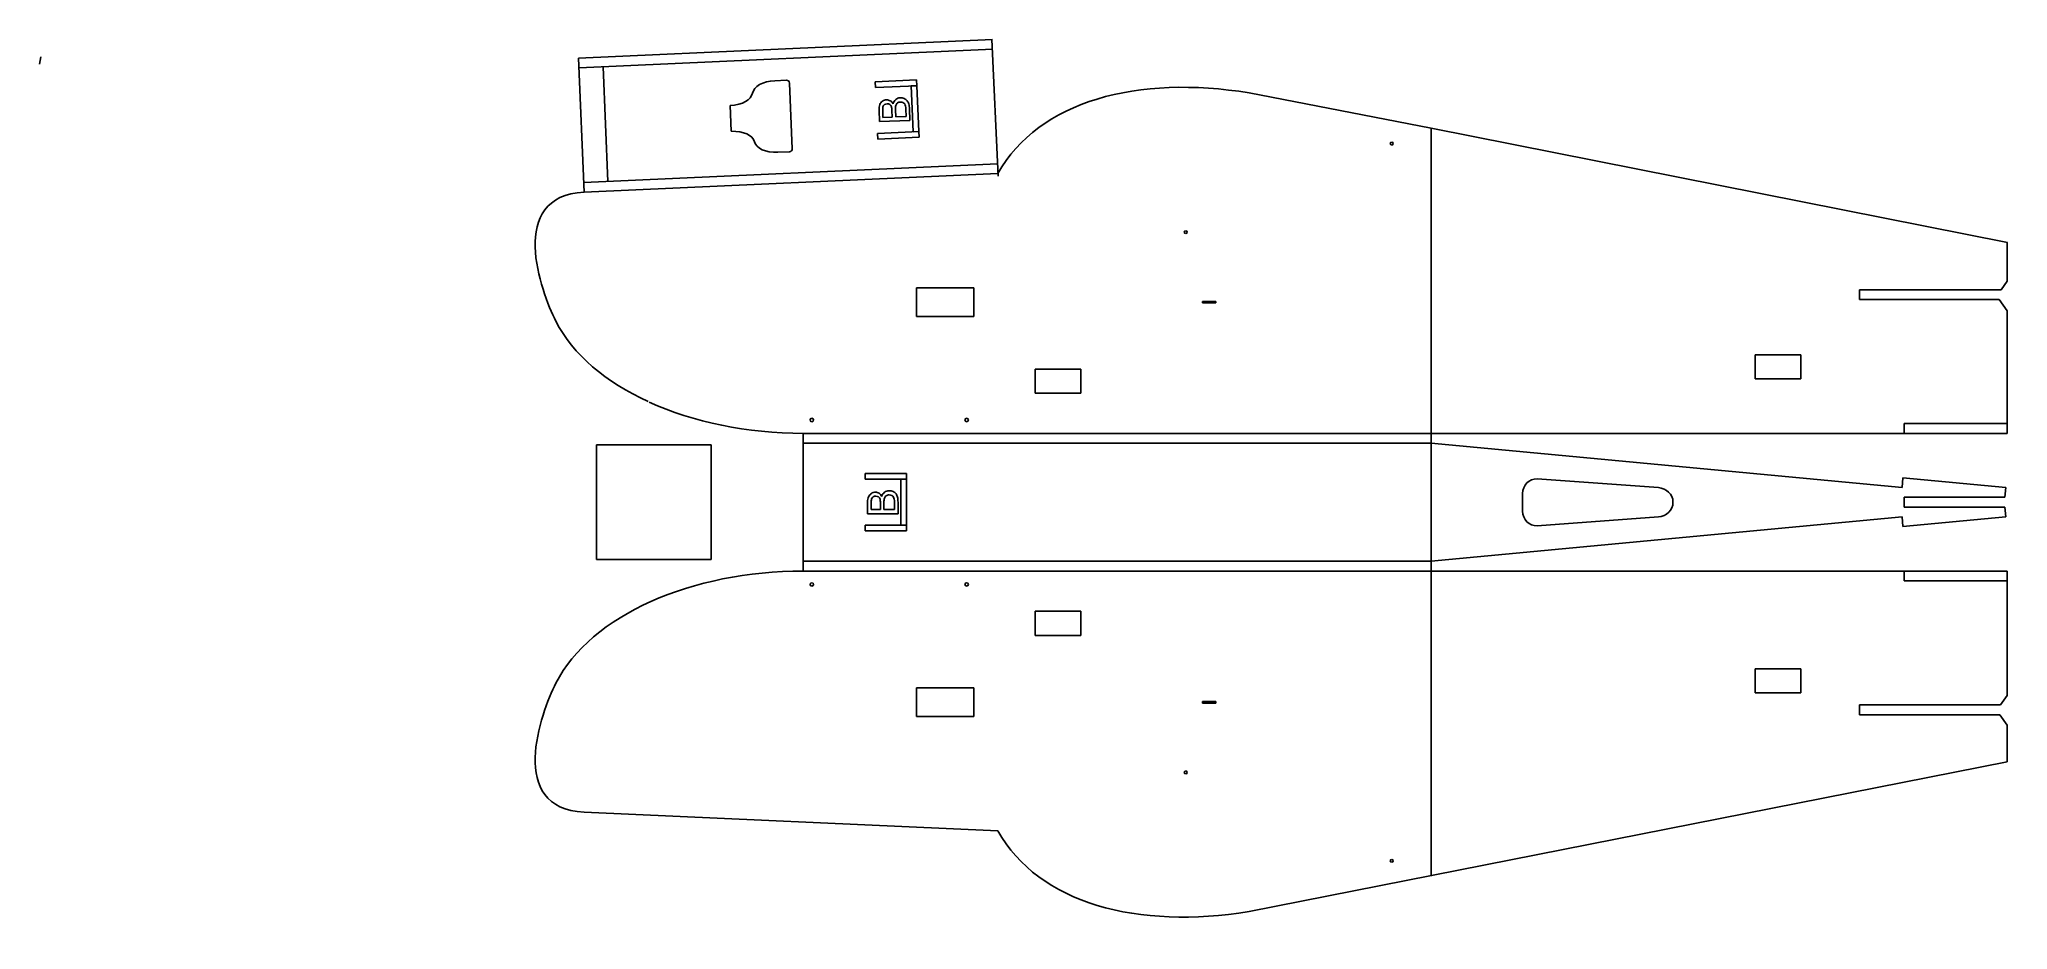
# Model space of a CAD drawing. Extents: x -210 to 662, y -1 to 393.
import ezdxf

# ---------------------------------------------------------------- set-up
doc = ezdxf.new("R2010")
doc.units = 0
doc.layers.add('Layer_1', color=7, linetype='CONTINUOUS')

msp = doc.modelspace()

# ---------------------------------------------------------------- linework, layer by layer
at = {"layer": 'Layer_1', "color": 5}
for p, q in [((28.85801, 384.825848), (212.158521, 393.149287)), ((211.925179, 393.138176), (214.676141, 332.562351)), ((-209.435776, 385.414372), (-210.036557, 382.222086)), ((28.85801, 384.825848), (31.33451, 325.440648)), ((115.87079, 374.84439), (120.932092, 375.055704)), ((122.268669, 373.82578), (123.484694, 344.669755)), ((406.513857, 353.854392), (325.942587, 369.45105)), ((117.194017, 343.121941), (122.25532, 343.333255)), ((388.475934, 346.979989), (388.475934, 346.979284)), ((389.110934, 347.615342), (389.110934, 347.615342)), ((389.110934, 347.615342), (389.110934, 347.615342)), ((389.110934, 347.615342), (389.110934, 347.615342)), ((389.110934, 347.615342), (389.110934, 347.615342)), ((389.110934, 347.615342), (389.110934, 347.614636)), ((389.110934, 347.615342), (389.110934, 347.614636)), ((389.110934, 347.615342), (389.110934, 347.615342)), ((389.110934, 347.614989), (389.110934, 347.614989)), ((389.110934, 347.614989), (389.110934, 347.614989)), ((389.110934, 347.614989), (389.110934, 347.614989)), ((389.110934, 347.614989), (389.110934, 347.614989)), ((389.110934, 347.614636), (389.110934, 347.614636)), ((389.110934, 347.614636), (389.110934, 347.614636)), ((389.110934, 347.614636), (389.110934, 347.614636)), ((389.110934, 347.614636), (389.110934, 347.614636)), ((389.110934, 347.614636), (389.110934, 347.614636)), ((389.110934, 347.614636), (389.110934, 347.614636)), ((389.110934, 347.614636), (389.110934, 347.614636)), ((389.110934, 347.614636), (389.110934, 347.614636)), ((389.110934, 347.614636), (389.110934, 347.614636)), ((389.110934, 347.614636), (389.110934, 347.614636)), ((389.110934, 347.614636), (389.110934, 347.614636)), ((389.110934, 347.614636), (389.110934, 347.614636)), ((389.110934, 346.344989), (389.110934, 346.344636)), ((389.745934, 346.979989), (389.745934, 346.979284)), ((297.215371, 307.755514), (297.215371, 307.754809)), ((297.850371, 308.390514), (297.850371, 308.390514)), ((297.850371, 308.390514), (297.850371, 308.390514)), ((297.850371, 308.390514), (297.850371, 308.390514)), ((297.850371, 308.390514), (297.850371, 308.390514)), ((297.850371, 308.390514), (297.850371, 308.390161)), ((297.850371, 308.390514), (297.850371, 308.390161)), ((297.850371, 308.390514), (297.850371, 308.390514)), ((297.850371, 308.390161), (297.850371, 308.390161)), ((297.850371, 308.390161), (297.850371, 308.390161)), ((297.850371, 308.390161), (297.850371, 308.390161)), ((297.850371, 308.390161), (297.850371, 308.390161)), ((297.850371, 308.390161), (297.850371, 308.390161)), ((297.850371, 308.390161), (297.850371, 308.390161)), ((297.850371, 308.390161), (297.850371, 308.390161)), ((297.850371, 308.390161), (297.850371, 308.390161)), ((297.850371, 308.390161), (297.850371, 308.390161)), ((297.850371, 308.390161), (297.850371, 308.390161)), ((297.850371, 308.390161), (297.850371, 308.390161)), ((297.850371, 308.390161), (297.850371, 308.390161)), ((297.850371, 308.390161), (297.850371, 308.390161)), ((297.850371, 308.390161), (297.850371, 308.390161)), ((297.850371, 308.390161), (297.850371, 308.390161)), ((297.850371, 308.390161), (297.850371, 308.390161)), ((297.850371, 307.120514), (297.850371, 307.119809)), ((298.485371, 307.755514), (298.485371, 307.754809)), ((661.830929, 288.376229), (661.830929, 303.20242)), ((661.830929, 286.113512), (661.830929, 288.376229)), ((203.948789, 283.145418), (178.548789, 283.145418)), ((178.548789, 283.145418), (178.548789, 270.445418)), ((203.948789, 270.445418), (203.948789, 283.145418)), ((659.126845, 282.276385), (596.327461, 282.276385)), ((596.327461, 282.276385), (596.327461, 277.958385)), ((659.126845, 282.276385), (661.830886, 286.113549)), ((178.548789, 270.445418), (203.948789, 270.445418)), ((178.548789, 270.445418), (178.548789, 270.445418)), ((311.197817, 277.112918), (305.311367, 277.112918)), ((305.311367, 277.112918), (305.311367, 276.477918)), ((305.311367, 276.477918), (311.197817, 276.477918)), ((305.311367, 276.477918), (305.311367, 276.477918)), ((311.197817, 276.477918), (311.197817, 277.112918)), ((596.327461, 277.958385), (658.265009, 277.958385)), ((658.26491, 277.958314), (661.830788, 272.9083)), ((661.830929, 272.908475), (661.830929, 218.637495)), ((570.39107, 253.447182), (550.07107, 253.447182)), ((550.07107, 253.447182), (550.07107, 242.779182)), ((570.39107, 242.779182), (570.39107, 253.447182)), ((251.396695, 247.142676), (231.076328, 247.142676)), ((231.076328, 247.142676), (231.076328, 236.474676)), ((251.396695, 236.474676), (251.396695, 247.142676)), ((231.076328, 236.474676), (251.396695, 236.474676)), ((231.076328, 236.474676), (231.076328, 236.474676)), ((550.07107, 242.779182), (570.39107, 242.779182)), ((550.07107, 242.779182), (550.07107, 242.779182)), ((128.383705, 218.637554), (128.383705, 157.677554)), ((131.431987, 224.581098), (131.431987, 224.580745)), ((132.193987, 225.343098), (132.193987, 225.343098)), ((132.193987, 225.343098), (132.193987, 225.342392)), ((132.193987, 225.343098), (132.193987, 225.342392)), ((132.193987, 225.343098), (132.193987, 225.343098)), ((132.193987, 225.342745), (132.193987, 225.342745)), ((132.193987, 225.342745), (132.193987, 225.342745)), ((132.193987, 225.342745), (132.193987, 225.342745)), ((132.193987, 225.342745), (132.193987, 225.342745)), ((132.193987, 225.342745), (132.193987, 225.342745)), ((132.193987, 225.342745), (132.193987, 225.342745)), ((132.193987, 225.342745), (132.193987, 225.342745)), ((132.193987, 225.342745), (132.193987, 225.342745)), ((132.193987, 225.342745), (132.193987, 225.342745)), ((132.193987, 225.342745), (132.193987, 225.342745)), ((132.193987, 225.342745), (132.193987, 225.342745)), ((132.193987, 225.342745), (132.193987, 225.342745)), ((132.193987, 225.342745), (132.193987, 225.342745)), ((132.193987, 225.342745), (132.193987, 225.342745)), ((132.193987, 225.342745), (132.193987, 225.342745)), ((132.193987, 225.342745), (132.193987, 225.342745)), ((132.193987, 225.342745), (132.193987, 225.342745)), ((132.193987, 225.342392), (132.193987, 225.342392)), ((132.193987, 225.342392), (132.193987, 225.342392)), ((132.193987, 223.819098), (132.193987, 223.818745)), ((132.955987, 224.581098), (132.955987, 224.580745)), ((200.012142, 224.581098), (200.012142, 224.580745)), ((200.773789, 225.343098), (200.773789, 225.343098)), ((200.773789, 225.343098), (200.773789, 225.342392)), ((200.773789, 225.343098), (200.773789, 225.342392)), ((200.773789, 225.343098), (200.773789, 225.343098)), ((200.773789, 225.342745), (200.773789, 225.342745)), ((200.773789, 225.342745), (200.773789, 225.342745)), ((200.773789, 225.342745), (200.773789, 225.342745)), ((200.773789, 225.342745), (200.773789, 225.342745)), ((200.773789, 225.342745), (200.773789, 225.342745)), ((200.773789, 225.342745), (200.773789, 225.342745)), ((200.773789, 225.342745), (200.773789, 225.342745)), ((200.773789, 225.342745), (200.773789, 225.342745)), ((200.773789, 225.342745), (200.773789, 225.342745)), ((200.773789, 225.342745), (200.773789, 225.342745)), ((200.773789, 225.342745), (200.773789, 225.342745)), ((200.773789, 225.342745), (200.773789, 225.342745)), ((200.773789, 225.342745), (200.773789, 225.342745)), ((200.773789, 225.342745), (200.773789, 225.342745)), ((200.773789, 225.342745), (200.773789, 225.342745)), ((200.773789, 225.342745), (200.773789, 225.342745)), ((200.773789, 225.342745), (200.773789, 225.342745)), ((200.773789, 225.342392), (200.773789, 225.342392)), ((200.773789, 225.342392), (200.773789, 225.342392)), ((200.773789, 223.819098), (200.773789, 223.818745)), ((201.535789, 224.581098), (201.535789, 224.580745)), ((406.513857, 218.637187), (406.513857, 214.31954)), ((661.830929, 218.637495), (406.514009, 218.637495)), ((87.6136, 213.557526), (36.8136, 213.557526)), ((36.8136, 213.557526), (36.8136, 162.757526)), ((87.6136, 162.757526), (87.6136, 213.557526)), ((406.513857, 214.329432), (615.181912, 194.616562)), ((447.051788, 184.197807), (447.051788, 191.954332)), ((453.531963, 198.434507), (507.22333, 194.637207)), ((615.181912, 194.616562), (615.587607, 198.915512)), ((615.587607, 198.915512), (661.105465, 194.615504)), ((661.105465, 194.615504), (660.699065, 190.316907)), ((513.703152, 188.157385), (513.703152, 188.157385)), ((660.699218, 190.31678), (616.110576, 190.316074)), ((616.110576, 190.316074), (616.110929, 185.999133)), ((616.110929, 185.999133), (660.699218, 186.007952)), ((661.105465, 181.709284), (660.699065, 186.007881)), ((406.513857, 161.995356), (615.181912, 181.708226)), ((507.22333, 181.67721), (453.531963, 177.717632)), ((615.181912, 181.708226), (615.587607, 177.409276)), ((615.587607, 177.409276), (661.105465, 181.709284)), ((36.8136, 162.757526), (87.6136, 162.757526)), ((36.8136, 162.757526), (36.8136, 162.757526)), ((406.513857, 161.995356), (406.513857, 157.677356)), ((406.513857, 157.67761), (661.830776, 157.67761)), ((661.830776, 157.67761), (661.830776, 102.595594)), ((131.431987, 151.733869), (131.431987, 151.733164)), ((132.193987, 152.495869), (132.193987, 152.495869)), ((132.193987, 152.495869), (132.193987, 152.495869)), ((132.193987, 152.495869), (132.193987, 152.495869)), ((132.193987, 152.495869), (132.193987, 152.495869)), ((132.193987, 152.495869), (132.193987, 152.495164)), ((132.193987, 152.495869), (132.193987, 152.495164)), ((132.193987, 152.495869), (132.193987, 152.495869)), ((132.193987, 152.495517), (132.193987, 152.495517)), ((132.193987, 152.495517), (132.193987, 152.495517)), ((132.193987, 152.495517), (132.193987, 152.495517)), ((132.193987, 152.495517), (132.193987, 152.495517)), ((132.193987, 152.495517), (132.193987, 152.495517)), ((132.193987, 152.495517), (132.193987, 152.495517)), ((132.193987, 152.495517), (132.193987, 152.495517)), ((132.193987, 152.495517), (132.193987, 152.495517)), ((132.193987, 152.495517), (132.193987, 152.495517)), ((132.193987, 152.495517), (132.193987, 152.495517)), ((132.193987, 152.495517), (132.193987, 152.495517)), ((132.193987, 152.495517), (132.193987, 152.495517)), ((132.193987, 152.495517), (132.193987, 152.495517)), ((132.193987, 152.495517), (132.193987, 152.495517)), ((132.193987, 152.495164), (132.193987, 152.495164)), ((132.193987, 152.495164), (132.193987, 152.495164)), ((132.193987, 150.971869), (132.193987, 150.971517)), ((132.955987, 151.733869), (132.955987, 151.733164)), ((200.012142, 151.733869), (200.012142, 151.733164)), ((200.773789, 152.495869), (200.773789, 152.495869)), ((200.773789, 152.495869), (200.773789, 152.495869)), ((200.773789, 152.495869), (200.773789, 152.495869)), ((200.773789, 152.495869), (200.773789, 152.495869)), ((200.773789, 152.495869), (200.773789, 152.495164)), ((200.773789, 152.495869), (200.773789, 152.495164)), ((200.773789, 152.495869), (200.773789, 152.495869)), ((200.773789, 152.495517), (200.773789, 152.495517)), ((200.773789, 152.495517), (200.773789, 152.495517)), ((200.773789, 152.495517), (200.773789, 152.495517)), ((200.773789, 152.495517), (200.773789, 152.495517)), ((200.773789, 152.495517), (200.773789, 152.495517)), ((200.773789, 152.495517), (200.773789, 152.495517)), ((200.773789, 152.495517), (200.773789, 152.495517)), ((200.773789, 152.495517), (200.773789, 152.495517)), ((200.773789, 152.495517), (200.773789, 152.495517)), ((200.773789, 152.495517), (200.773789, 152.495517)), ((200.773789, 152.495517), (200.773789, 152.495517)), ((200.773789, 152.495517), (200.773789, 152.495517)), ((200.773789, 152.495517), (200.773789, 152.495517)), ((200.773789, 152.495517), (200.773789, 152.495517)), ((200.773789, 152.495164), (200.773789, 152.495164)), ((200.773789, 152.495164), (200.773789, 152.495164)), ((200.773789, 150.971869), (200.773789, 150.971517)), ((201.535789, 151.733869), (201.535789, 151.733164)), ((251.396695, 139.840376), (231.076328, 139.840376)), ((231.076328, 139.840376), (231.076328, 129.172743)), ((251.396695, 129.172743), (251.396695, 139.840376)), ((231.076328, 129.172743), (251.396695, 129.172743)), ((231.076328, 129.172743), (231.076328, 129.172743)), ((570.39107, 114.333498), (550.07107, 114.333498)), ((550.07107, 114.333498), (550.07107, 103.665498)), ((570.39107, 103.665498), (570.39107, 114.333498)), ((203.948789, 105.869654), (178.548789, 105.869654)), ((178.548789, 105.869654), (178.548789, 93.169654)), ((203.948789, 93.169654), (203.948789, 105.869654)), ((311.197817, 99.837154), (305.311367, 99.837154)), ((305.311367, 99.837154), (305.311367, 99.202154)), ((305.311367, 99.202154), (311.197817, 99.202154)), ((305.311367, 99.202154), (305.311367, 99.202154)), ((311.197817, 99.202154), (311.197817, 99.837154)), ((550.07107, 103.665498), (570.39107, 103.665498)), ((550.07107, 103.665498), (550.07107, 103.665498)), ((596.327461, 98.353215), (658.836861, 98.355332)), ((596.327461, 94.037332), (596.327461, 98.353215)), ((661.830776, 102.595594), (658.836751, 98.355558)), ((178.548789, 93.169654), (203.948789, 93.169654)), ((178.548789, 93.169654), (178.548789, 93.169654)), ((658.554639, 94.039801), (596.327461, 94.037332)), ((661.831047, 89.390755), (658.554447, 94.03966)), ((661.830695, 73.11253), (661.831047, 89.390755)), ((325.942858, 6.864038), (661.830695, 73.11253)), ((297.215371, 68.48163), (297.215371, 68.480924)), ((297.850371, 69.11663), (297.850371, 69.11663)), ((297.850371, 69.11663), (297.850371, 69.11663)), ((297.850371, 69.11663), (297.850371, 69.11663)), ((297.850371, 69.11663), (297.850371, 69.11663)), ((297.850371, 69.11663), (297.850371, 69.11663)), ((297.850371, 69.11663), (297.850371, 69.11663)), ((297.850371, 69.11663), (297.850371, 69.11663)), ((297.850371, 69.11663), (297.850371, 69.11663)), ((297.850371, 69.11663), (297.850371, 69.116277)), ((297.850371, 69.11663), (297.850371, 69.116277)), ((297.850371, 69.11663), (297.850371, 69.11663)), ((297.850371, 69.116277), (297.850371, 69.116277)), ((297.850371, 69.116277), (297.850371, 69.116277)), ((297.850371, 69.116277), (297.850371, 69.116277)), ((297.850371, 69.116277), (297.850371, 69.116277)), ((297.850371, 69.116277), (297.850371, 69.116277)), ((297.850371, 69.116277), (297.850371, 69.116277)), ((297.850371, 69.116277), (297.850371, 69.116277)), ((297.850371, 69.116277), (297.850371, 69.116277)), ((297.850371, 69.116277), (297.850371, 69.116277)), ((297.850371, 69.116277), (297.850371, 69.116277)), ((297.850371, 69.116277), (297.850371, 69.116277)), ((297.850371, 69.116277), (297.850371, 69.116277)), ((297.850371, 67.84663), (297.850371, 67.845924)), ((298.485371, 68.48163), (298.485371, 68.480924)), ((31.334679, 50.874138), (214.648948, 42.64348)), ((388.475934, 29.334656), (388.475934, 29.33395)), ((389.110934, 29.969656), (389.110934, 29.969656)), ((389.110934, 29.969656), (389.110934, 29.969656)), ((389.110934, 29.969656), (389.110934, 29.969656)), ((389.110934, 29.969656), (389.110934, 29.969656)), ((389.110934, 29.969656), (389.110934, 29.969656)), ((389.110934, 29.969656), (389.110934, 29.969656)), ((389.110934, 29.969656), (389.110934, 29.969656)), ((389.110934, 29.969656), (389.110934, 29.969656)), ((389.110934, 29.969656), (389.110934, 29.96895)), ((389.110934, 29.969656), (389.110934, 29.96895)), ((389.110934, 29.969656), (389.110934, 29.969656)), ((389.110934, 29.969303), (389.110934, 29.969303)), ((389.110934, 29.969303), (389.110934, 29.969303)), ((389.110934, 29.969303), (389.110934, 29.969303)), ((389.110934, 29.969303), (389.110934, 29.969303)), ((389.110934, 29.969303), (389.110934, 29.969303)), ((389.110934, 29.969303), (389.110934, 29.969303)), ((389.110934, 29.969303), (389.110934, 29.969303)), ((389.110934, 29.969303), (389.110934, 29.969303)), ((389.110934, 29.969303), (389.110934, 29.969303)), ((389.110934, 29.969303), (389.110934, 29.969303)), ((389.110934, 29.96895), (389.110934, 29.96895)), ((389.110934, 29.96895), (389.110934, 29.96895)), ((389.110934, 28.699656), (389.110934, 28.69895)), ((389.745934, 29.334656), (389.745934, 29.33395))]:
    msp.add_line(p, q, dxfattribs=at)
at = {"layer": 'Layer_1', "color": 1}
for p, q in [((29.054013, 380.511906), (212.354524, 388.836051)), ((96.468322, 352.426102), (95.992072, 363.846577)), ((214.439074, 338.077924), (31.138563, 329.754485)), ((31.334679, 325.440685), (214.63519, 333.764829)), ((128.383705, 218.637187), (406.513705, 218.637187)), ((661.830929, 222.955272), (616.110929, 222.955272)), ((616.110929, 222.955272), (616.110929, 218.637272)), ((406.513857, 214.319469), (128.383846, 214.319469)), ((128.383705, 161.995356), (406.513705, 161.995356)), ((406.513857, 157.677272), (128.383857, 157.677272)), ((616.110929, 153.359893), (616.110929, 157.67754)), ((661.830929, 153.359893), (616.110929, 153.359893))]:
    msp.add_line(p, q, dxfattribs=at)
at = {"layer": 'Layer_1', "color": 4}
for p, q in [((39.768975, 380.998703), (41.853891, 330.241036)), ((160.231607, 374.341611), (178.627557, 375.176636)), ((178.627557, 375.176636), (178.742563, 372.639811)), ((160.346613, 371.804434), (160.231607, 374.341611)), ((178.742563, 372.639811), (160.346613, 371.804434)), ((160.346613, 371.804434), (160.346613, 371.804434)), ((176.205526, 372.524416), (178.742704, 372.639775)), ((177.126982, 352.225583), (176.205526, 372.524416)), ((178.742704, 372.639775), (179.664512, 352.340589)), ((162.179251, 356.716551), (161.985929, 361.770446)), ((163.598152, 361.251191), (163.702221, 358.560908)), ((163.702221, 358.560908), (167.770102, 358.717541)), ((167.770102, 358.717541), (167.658977, 361.63078)), ((167.770102, 358.717541), (167.770102, 358.717541)), ((169.242497, 361.8924), (169.361736, 358.778783)), ((169.361736, 358.778783), (173.991945, 358.956583)), ((173.991945, 358.956583), (173.86177, 362.309383)), ((173.991945, 358.956583), (173.991945, 358.956583)), ((175.453221, 362.370168), (175.649718, 357.234782)), ((161.268605, 351.505106), (179.664555, 352.340837)), ((161.38361, 348.967929), (161.268605, 351.505106)), ((179.77956, 349.802954), (161.38361, 348.967929)), ((161.38361, 348.967929), (161.38361, 348.967929)), ((175.649718, 357.234782), (162.179251, 356.716551)), ((175.649718, 357.234782), (175.649718, 357.234782)), ((179.664512, 352.340589), (177.126982, 352.225583)), ((177.126982, 352.225583), (177.126982, 352.225583)), ((179.664555, 352.340837), (179.77956, 349.802954)), ((406.513857, 218.637554), (406.513857, 353.854454)), ((406.513857, 161.995356), (406.513857, 214.329587)), ((155.759345, 200.857526), (174.174345, 200.857526)), ((155.759345, 198.317893), (155.759345, 200.857526)), ((155.759345, 200.857526), (155.759345, 200.857526)), ((174.174345, 200.857526), (174.174345, 198.317893)), ((174.174345, 198.317893), (155.759345, 198.317893)), ((171.634345, 198.317526), (174.174345, 198.317526)), ((171.634345, 177.997187), (171.634345, 198.317526)), ((171.634345, 198.317526), (171.634345, 198.317526)), ((174.174345, 198.317526), (174.174345, 177.997187)), ((156.89457, 183.064148), (156.89457, 188.122982)), ((158.475945, 187.548801), (158.475945, 184.852873)), ((158.475945, 184.852873), (162.56217, 184.852873)), ((162.56217, 184.852873), (162.56217, 187.768581)), ((162.56217, 184.852873), (162.56217, 184.852873)), ((164.143659, 187.972487), (164.143659, 184.852873)), ((164.143659, 184.852873), (168.794681, 184.852873)), ((168.794681, 184.852873), (168.794681, 188.210612)), ((168.794681, 184.852873), (168.794681, 184.852873)), ((170.376678, 188.207648), (170.376678, 183.064148)), ((155.759345, 177.997526), (174.174345, 177.997526)), ((155.759345, 175.457526), (155.759345, 177.997526)), ((155.759345, 177.997526), (155.759345, 177.997526)), ((174.174345, 175.457526), (155.759345, 175.457526)), ((170.376678, 183.064148), (156.89457, 183.064148)), ((170.376678, 183.064148), (170.376678, 183.064148)), ((174.174345, 177.997187), (171.634345, 177.997187)), ((174.174345, 177.997526), (174.174345, 175.457526)), ((406.513857, 22.46071), (406.513857, 157.677258))]:
    msp.add_line(p, q, dxfattribs=at)
at = {"layer": 'Layer_1', "color": 7}
msp.add_line((406.513857, 353.854392), (661.966596, 303.175748), dxfattribs=at)
at = {"layer": 'Layer_1', "color": 5}
for points in [[(120.931994, 375.055563), (121.637902, 375.084844), (122.239388, 374.531688), (122.268669, 373.82578)], [(325.942587, 369.45105), (277.030301, 377.468631), (232.563015, 366.115184), (214.64896, 333.671623)], [(95.991903, 363.846577), (101.598247, 364.080116), (105.18882, 366.353416), (105.931417, 369.345324)], [(115.87079, 374.84439), (110.264445, 374.610499), (106.572273, 372.333318), (105.931276, 369.34529)], [(96.468322, 352.426102), (102.074667, 352.660346), (105.841981, 350.693963), (106.83117, 347.773669)], [(117.194017, 343.121941), (111.587672, 342.888049), (107.718053, 344.849846), (106.83117, 347.774021)], [(123.484694, 344.669755), (123.514327, 343.963846), (122.961171, 343.36236), (122.255263, 343.33308)], [(389.110934, 347.615342), (388.760273, 347.615342), (388.475934, 347.33065), (388.475934, 346.979989)], [(389.110934, 347.615342), (388.760273, 347.615342), (388.475934, 347.33065), (388.475934, 346.979989)], [(389.110934, 347.615342), (388.760273, 347.615342), (388.475934, 347.33065), (388.475934, 346.979989)], [(389.110934, 347.615342), (388.760273, 347.615342), (388.475934, 347.33065), (388.475934, 346.979989)], [(389.110934, 347.615342), (388.760273, 347.615342), (388.475934, 347.33065), (388.475934, 346.979989)], [(389.110934, 347.614989), (388.760273, 347.614989), (388.475934, 347.33065), (388.475934, 346.979989)], [(389.110934, 347.614989), (388.760273, 347.614989), (388.475934, 347.33065), (388.475934, 346.979989)], [(389.110934, 347.614989), (388.760273, 347.614989), (388.475934, 347.33065), (388.475934, 346.979989)], [(389.110934, 347.614989), (388.760273, 347.614989), (388.475934, 347.33065), (388.475934, 346.979989)], [(389.110934, 347.614636), (388.760273, 347.614636), (388.475934, 347.329945), (388.475934, 346.979284)], [(389.110934, 347.614636), (388.760273, 347.614636), (388.475934, 347.329945), (388.475934, 346.979284)], [(389.110934, 347.614636), (388.760273, 347.614636), (388.475934, 347.330298), (388.475934, 346.979636)], [(389.110934, 347.614636), (388.760273, 347.614636), (388.475934, 347.330298), (388.475934, 346.979636)], [(389.110934, 347.614636), (388.760273, 347.614636), (388.475934, 347.330298), (388.475934, 346.979636)], [(389.110934, 347.614636), (388.760273, 347.614636), (388.475934, 347.330298), (388.475934, 346.979636)], [(389.110934, 347.614636), (388.760273, 347.614636), (388.475934, 347.33065), (388.475934, 346.979636)], [(389.110934, 347.614636), (388.760273, 347.614636), (388.475934, 347.33065), (388.475934, 346.979636)], [(389.110934, 347.614636), (388.760273, 347.614636), (388.475934, 347.33065), (388.475934, 346.979636)], [(389.110934, 347.614636), (388.760273, 347.614636), (388.475934, 347.33065), (388.475934, 346.979989)], [(389.110934, 347.614636), (388.760273, 347.614636), (388.475934, 347.33065), (388.475934, 346.979989)], [(389.110934, 347.614636), (388.760273, 347.614636), (388.475934, 347.33065), (388.475934, 346.979989)], [(388.475934, 346.979989), (388.475934, 346.629328), (388.760273, 346.344636), (389.110934, 346.344636)], [(388.475934, 346.979989), (388.475934, 346.629328), (388.760273, 346.344636), (389.110934, 346.344636)], [(388.475934, 346.979989), (388.475934, 346.629328), (388.760273, 346.344636), (389.110934, 346.344636)], [(388.475934, 346.979989), (388.475934, 346.629328), (388.760273, 346.344636), (389.110934, 346.344636)], [(388.475934, 346.979989), (388.475934, 346.629328), (388.760273, 346.344636), (389.110934, 346.344636)], [(388.475934, 346.979989), (388.475934, 346.629328), (388.760273, 346.344636), (389.110934, 346.344636)], [(388.475934, 346.979989), (388.475934, 346.629328), (388.760273, 346.344636), (389.110934, 346.344636)], [(388.475934, 346.979989), (388.475934, 346.629328), (388.760273, 346.344989), (389.110934, 346.344989)], [(388.475934, 346.979989), (388.475934, 346.629328), (388.760273, 346.344989), (389.110934, 346.344989)], [(388.475934, 346.979989), (388.475934, 346.629328), (388.760273, 346.344989), (389.110934, 346.344989)], [(388.475934, 346.979989), (388.475934, 346.629328), (388.760273, 346.344989), (389.110934, 346.344989)], [(388.475934, 346.979989), (388.475934, 346.629328), (388.760273, 346.344989), (389.110934, 346.344989)], [(388.475934, 346.979636), (388.475934, 346.628975), (388.760273, 346.344636), (389.110934, 346.344636)], [(388.475934, 346.979636), (388.475934, 346.628975), (388.760273, 346.344636), (389.110934, 346.344636)], [(388.475934, 346.979636), (388.475934, 346.628975), (388.760273, 346.344636), (389.110934, 346.344636)], [(388.475934, 346.979636), (388.475934, 346.628975), (388.760273, 346.344636), (389.110934, 346.344636)], [(388.475934, 346.979636), (388.475934, 346.629328), (388.760273, 346.344636), (389.110934, 346.344636)], [(388.475934, 346.979636), (388.475934, 346.629328), (388.760273, 346.344636), (389.110934, 346.344636)], [(388.475934, 346.979636), (388.475934, 346.629328), (388.760273, 346.344636), (389.110934, 346.344636)], [(388.475934, 346.979284), (388.475934, 346.628975), (388.760273, 346.344636), (389.110934, 346.344636)], [(388.475934, 346.979284), (388.475934, 346.628975), (388.760273, 346.344636), (389.110934, 346.344636)], [(389.745934, 346.979989), (389.745934, 347.33065), (389.461595, 347.615342), (389.110934, 347.615342)], [(389.745934, 346.979989), (389.745934, 347.33065), (389.461595, 347.615342), (389.110934, 347.615342)], [(389.745934, 346.979989), (389.745934, 347.33065), (389.461595, 347.615342), (389.110934, 347.615342)], [(389.745934, 346.979989), (389.745934, 347.33065), (389.461595, 347.615342), (389.110934, 347.615342)], [(389.745934, 346.979989), (389.745934, 347.33065), (389.461595, 347.615342), (389.110934, 347.615342)], [(389.745934, 346.979989), (389.745934, 347.33065), (389.461595, 347.614989), (389.110934, 347.614989)], [(389.745934, 346.979989), (389.745934, 347.33065), (389.461595, 347.614989), (389.110934, 347.614989)], [(389.745934, 346.979989), (389.745934, 347.33065), (389.461595, 347.614989), (389.110934, 347.614989)], [(389.745934, 346.979989), (389.745934, 347.33065), (389.461595, 347.614989), (389.110934, 347.614989)], [(389.745934, 346.979284), (389.745934, 347.329945), (389.461595, 347.614636), (389.110934, 347.614636)], [(389.745934, 346.979284), (389.745934, 347.329945), (389.461595, 347.614636), (389.110934, 347.614636)], [(389.745934, 346.979636), (389.745934, 347.330298), (389.461595, 347.614636), (389.110934, 347.614636)], [(389.745934, 346.979636), (389.745934, 347.330298), (389.461595, 347.614636), (389.110934, 347.614636)], [(389.745934, 346.979636), (389.745934, 347.330298), (389.461595, 347.614636), (389.110934, 347.614636)], [(389.745934, 346.979636), (389.745934, 347.330298), (389.461595, 347.614636), (389.110934, 347.614636)], [(389.745934, 346.979636), (389.745934, 347.33065), (389.461595, 347.614636), (389.110934, 347.614636)], [(389.745934, 346.979636), (389.745934, 347.33065), (389.461595, 347.614636), (389.110934, 347.614636)], [(389.745934, 346.979636), (389.745934, 347.33065), (389.461595, 347.614636), (389.110934, 347.614636)], [(389.745934, 346.979989), (389.745934, 347.33065), (389.461595, 347.614636), (389.110934, 347.614636)], [(389.745934, 346.979989), (389.745934, 347.33065), (389.461595, 347.614636), (389.110934, 347.614636)], [(389.745934, 346.979989), (389.745934, 347.33065), (389.461595, 347.614636), (389.110934, 347.614636)], [(389.110934, 346.344636), (389.461595, 346.344636), (389.745934, 346.629328), (389.745934, 346.979989)], [(389.110934, 346.344636), (389.461595, 346.344636), (389.745934, 346.629328), (389.745934, 346.979989)], [(389.110934, 346.344636), (389.461595, 346.344636), (389.745934, 346.629328), (389.745934, 346.979989)], [(389.110934, 346.344636), (389.461595, 346.344636), (389.745934, 346.629328), (389.745934, 346.979989)], [(389.110934, 346.344636), (389.461595, 346.344636), (389.745934, 346.629328), (389.745934, 346.979989)], [(389.110934, 346.344636), (389.461595, 346.344636), (389.745934, 346.629328), (389.745934, 346.979989)], [(389.110934, 346.344636), (389.461595, 346.344636), (389.745934, 346.629328), (389.745934, 346.979989)], [(389.110934, 346.344989), (389.461595, 346.344989), (389.745934, 346.629328), (389.745934, 346.979989)], [(389.110934, 346.344989), (389.461595, 346.344989), (389.745934, 346.629328), (389.745934, 346.979989)], [(389.110934, 346.344989), (389.461595, 346.344989), (389.745934, 346.629328), (389.745934, 346.979989)], [(389.110934, 346.344989), (389.461595, 346.344989), (389.745934, 346.629328), (389.745934, 346.979989)], [(389.110934, 346.344989), (389.461595, 346.344989), (389.745934, 346.629328), (389.745934, 346.979989)], [(389.110934, 346.344636), (389.461595, 346.344636), (389.745934, 346.628975), (389.745934, 346.979636)], [(389.110934, 346.344636), (389.461595, 346.344636), (389.745934, 346.628975), (389.745934, 346.979636)], [(389.110934, 346.344636), (389.461595, 346.344636), (389.745934, 346.628975), (389.745934, 346.979636)], [(389.110934, 346.344636), (389.461595, 346.344636), (389.745934, 346.628975), (389.745934, 346.979636)], [(389.110934, 346.344636), (389.461595, 346.344636), (389.745934, 346.629328), (389.745934, 346.979636)], [(389.110934, 346.344636), (389.461595, 346.344636), (389.745934, 346.629328), (389.745934, 346.979636)], [(389.110934, 346.344636), (389.461595, 346.344636), (389.745934, 346.629328), (389.745934, 346.979636)], [(389.110934, 346.344636), (389.461595, 346.344636), (389.745934, 346.628975), (389.745934, 346.979284)], [(389.110934, 346.344636), (389.461595, 346.344636), (389.745934, 346.628975), (389.745934, 346.979284)], [(18.823486, 268.288204), (12.123883, 281.475037), (-3.193375, 323.74981), (31.33475, 325.440673)], [(297.850371, 308.390514), (297.49971, 308.390514), (297.215371, 308.106175), (297.215371, 307.755514)], [(297.850371, 308.390514), (297.49971, 308.390514), (297.215371, 308.106175), (297.215371, 307.755514)], [(297.850371, 308.390514), (297.49971, 308.390514), (297.215371, 308.106175), (297.215371, 307.755514)], [(297.850371, 308.390514), (297.49971, 308.390514), (297.215371, 308.106175), (297.215371, 307.755514)], [(297.850371, 308.390514), (297.49971, 308.390514), (297.215371, 308.106175), (297.215371, 307.755514)], [(297.850371, 308.390161), (297.49971, 308.390161), (297.215371, 308.10547), (297.215371, 307.754809)], [(297.850371, 308.390161), (297.49971, 308.390161), (297.215371, 308.10547), (297.215371, 307.754809)], [(297.850371, 308.390161), (297.49971, 308.390161), (297.215371, 308.10547), (297.215371, 307.754809)], [(297.850371, 308.390161), (297.49971, 308.390161), (297.215371, 308.10547), (297.215371, 307.754809)], [(297.850371, 308.390161), (297.49971, 308.390161), (297.215371, 308.10547), (297.215371, 307.754809)], [(297.850371, 308.390161), (297.49971, 308.390161), (297.215371, 308.10547), (297.215371, 307.754809)], [(297.850371, 308.390161), (297.49971, 308.390161), (297.215371, 308.10547), (297.215371, 307.754809)], [(297.850371, 308.390161), (297.49971, 308.390161), (297.215371, 308.10547), (297.215371, 307.754809)], [(297.850371, 308.390161), (297.49971, 308.390161), (297.215371, 308.10547), (297.215371, 307.754809)], [(297.850371, 308.390161), (297.49971, 308.390161), (297.215371, 308.105823), (297.215371, 307.755161)], [(297.850371, 308.390161), (297.49971, 308.390161), (297.215371, 308.105823), (297.215371, 307.755161)], [(297.850371, 308.390161), (297.49971, 308.390161), (297.215371, 308.105823), (297.215371, 307.755161)], [(297.850371, 308.390161), (297.49971, 308.390161), (297.215371, 308.105823), (297.215371, 307.755161)], [(297.850371, 308.390161), (297.49971, 308.390161), (297.215371, 308.105823), (297.215371, 307.755161)], [(297.850371, 308.390161), (297.49971, 308.390161), (297.215371, 308.105823), (297.215371, 307.755161)], [(297.850371, 308.390161), (297.49971, 308.390161), (297.215371, 308.105823), (297.215371, 307.755161)], [(297.215371, 307.755514), (297.215371, 307.404853), (297.49971, 307.120514), (297.850371, 307.120514)], [(297.215371, 307.755514), (297.215371, 307.404853), (297.49971, 307.120514), (297.850371, 307.120514)], [(297.215371, 307.755514), (297.215371, 307.404853), (297.49971, 307.120514), (297.850371, 307.120514)], [(297.215371, 307.755514), (297.215371, 307.404853), (297.49971, 307.120514), (297.850371, 307.120514)], [(297.215371, 307.755514), (297.215371, 307.404853), (297.49971, 307.120514), (297.850371, 307.120514)], [(297.215371, 307.755161), (297.215371, 307.4045), (297.49971, 307.120514), (297.850371, 307.120514)], [(297.215371, 307.755161), (297.215371, 307.4045), (297.49971, 307.120514), (297.850371, 307.120514)], [(297.215371, 307.755161), (297.215371, 307.4045), (297.49971, 307.120514), (297.850371, 307.120514)], [(297.215371, 307.755161), (297.215371, 307.404853), (297.49971, 307.120514), (297.850371, 307.120514)], [(297.215371, 307.755161), (297.215371, 307.404853), (297.49971, 307.120514), (297.850371, 307.120514)], [(297.215371, 307.755161), (297.215371, 307.404853), (297.49971, 307.120514), (297.850371, 307.120514)], [(297.215371, 307.755161), (297.215371, 307.404853), (297.49971, 307.120514), (297.850371, 307.120514)], [(297.215371, 307.754809), (297.215371, 307.404148), (297.49971, 307.119809), (297.850371, 307.119809)], [(297.215371, 307.754809), (297.215371, 307.404148), (297.49971, 307.119809), (297.850371, 307.119809)], [(297.215371, 307.754809), (297.215371, 307.404148), (297.49971, 307.119809), (297.850371, 307.119809)], [(297.215371, 307.754809), (297.215371, 307.404148), (297.49971, 307.119809), (297.850371, 307.119809)], [(297.215371, 307.754809), (297.215371, 307.404148), (297.49971, 307.119809), (297.850371, 307.119809)], [(297.215371, 307.754809), (297.215371, 307.404148), (297.49971, 307.119809), (297.850371, 307.119809)], [(297.215371, 307.754809), (297.215371, 307.404148), (297.49971, 307.120514), (297.850371, 307.120514)], [(297.215371, 307.754809), (297.215371, 307.404148), (297.49971, 307.120514), (297.850371, 307.120514)], [(297.215371, 307.754809), (297.215371, 307.404148), (297.49971, 307.120514), (297.850371, 307.120514)], [(298.485371, 307.755514), (298.485371, 308.106175), (298.201032, 308.390514), (297.850371, 308.390514)], [(298.485371, 307.755514), (298.485371, 308.106175), (298.201032, 308.390514), (297.850371, 308.390514)], [(298.485371, 307.755514), (298.485371, 308.106175), (298.201032, 308.390514), (297.850371, 308.390514)], [(298.485371, 307.755514), (298.485371, 308.106175), (298.201032, 308.390514), (297.850371, 308.390514)], [(298.485371, 307.755514), (298.485371, 308.106175), (298.201032, 308.390514), (297.850371, 308.390514)], [(298.485371, 307.754809), (298.485371, 308.10547), (298.201032, 308.390161), (297.850371, 308.390161)], [(298.485371, 307.754809), (298.485371, 308.10547), (298.201032, 308.390161), (297.850371, 308.390161)], [(298.485371, 307.754809), (298.485371, 308.10547), (298.201032, 308.390161), (297.850371, 308.390161)], [(298.485371, 307.754809), (298.485371, 308.10547), (298.201032, 308.390161), (297.850371, 308.390161)], [(298.485371, 307.754809), (298.485371, 308.10547), (298.201032, 308.390161), (297.850371, 308.390161)], [(298.485371, 307.754809), (298.485371, 308.10547), (298.201032, 308.390161), (297.850371, 308.390161)], [(298.485371, 307.754809), (298.485371, 308.10547), (298.201032, 308.390161), (297.850371, 308.390161)], [(298.485371, 307.754809), (298.485371, 308.10547), (298.201032, 308.390161), (297.850371, 308.390161)], [(298.485371, 307.754809), (298.485371, 308.10547), (298.201032, 308.390161), (297.850371, 308.390161)], [(298.485371, 307.755161), (298.485371, 308.105823), (298.201032, 308.390161), (297.850371, 308.390161)], [(298.485371, 307.755161), (298.485371, 308.105823), (298.201032, 308.390161), (297.850371, 308.390161)], [(298.485371, 307.755161), (298.485371, 308.105823), (298.201032, 308.390161), (297.850371, 308.390161)], [(298.485371, 307.755161), (298.485371, 308.105823), (298.201032, 308.390161), (297.850371, 308.390161)], [(298.485371, 307.755161), (298.485371, 308.105823), (298.201032, 308.390161), (297.850371, 308.390161)], [(298.485371, 307.755161), (298.485371, 308.105823), (298.201032, 308.390161), (297.850371, 308.390161)], [(298.485371, 307.755161), (298.485371, 308.105823), (298.201032, 308.390161), (297.850371, 308.390161)], [(297.850371, 307.120514), (298.201032, 307.120514), (298.485371, 307.404853), (298.485371, 307.755514)], [(297.850371, 307.120514), (298.201032, 307.120514), (298.485371, 307.404853), (298.485371, 307.755514)], [(297.850371, 307.120514), (298.201032, 307.120514), (298.485371, 307.404853), (298.485371, 307.755514)], [(297.850371, 307.120514), (298.201032, 307.120514), (298.485371, 307.404853), (298.485371, 307.755514)], [(297.850371, 307.120514), (298.201032, 307.120514), (298.485371, 307.404853), (298.485371, 307.755514)], [(297.850371, 307.120514), (298.201032, 307.120514), (298.485371, 307.4045), (298.485371, 307.755161)], [(297.850371, 307.120514), (298.201032, 307.120514), (298.485371, 307.4045), (298.485371, 307.755161)], [(297.850371, 307.120514), (298.201032, 307.120514), (298.485371, 307.4045), (298.485371, 307.755161)], [(297.850371, 307.120514), (298.201032, 307.120514), (298.485371, 307.404853), (298.485371, 307.755161)], [(297.850371, 307.120514), (298.201032, 307.120514), (298.485371, 307.404853), (298.485371, 307.755161)], [(297.850371, 307.120514), (298.201032, 307.120514), (298.485371, 307.404853), (298.485371, 307.755161)], [(297.850371, 307.120514), (298.201032, 307.120514), (298.485371, 307.404853), (298.485371, 307.755161)], [(297.850371, 307.119809), (298.201032, 307.119809), (298.485371, 307.404148), (298.485371, 307.754809)], [(297.850371, 307.119809), (298.201032, 307.119809), (298.485371, 307.404148), (298.485371, 307.754809)], [(297.850371, 307.119809), (298.201032, 307.119809), (298.485371, 307.404148), (298.485371, 307.754809)], [(297.850371, 307.119809), (298.201032, 307.119809), (298.485371, 307.404148), (298.485371, 307.754809)], [(297.850371, 307.119809), (298.201032, 307.119809), (298.485371, 307.404148), (298.485371, 307.754809)], [(297.850371, 307.119809), (298.201032, 307.119809), (298.485371, 307.404148), (298.485371, 307.754809)], [(297.850371, 307.120514), (298.201032, 307.120514), (298.485371, 307.404148), (298.485371, 307.754809)], [(297.850371, 307.120514), (298.201032, 307.120514), (298.485371, 307.404148), (298.485371, 307.754809)], [(297.850371, 307.120514), (298.201032, 307.120514), (298.485371, 307.404148), (298.485371, 307.754809)], [(59.686441, 232.70351), (40.949708, 241.315873), (26.327422, 253.519515), (18.823486, 268.288204)], [(128.383705, 218.637554), (103.488882, 218.637554), (79.642516, 223.630418), (60.176238, 232.479496)], [(132.193987, 225.343098), (131.773123, 225.343098), (131.431987, 225.001609), (131.431987, 224.581098)], [(132.193987, 225.343098), (131.773123, 225.343098), (131.431987, 225.001609), (131.431987, 224.581098)], [(132.193987, 225.342745), (131.773123, 225.342745), (131.431987, 225.001256), (131.431987, 224.580745)], [(132.193987, 225.342745), (131.773123, 225.342745), (131.431987, 225.001256), (131.431987, 224.580745)], [(132.193987, 225.342745), (131.773123, 225.342745), (131.431987, 225.001609), (131.431987, 224.580745)], [(132.193987, 225.342745), (131.773123, 225.342745), (131.431987, 225.001609), (131.431987, 224.580745)], [(132.193987, 225.342745), (131.773123, 225.342745), (131.431987, 225.001609), (131.431987, 224.580745)], [(132.193987, 225.342745), (131.773123, 225.342745), (131.431987, 225.001609), (131.431987, 224.580745)], [(132.193987, 225.342745), (131.773123, 225.342745), (131.431987, 225.001609), (131.431987, 224.580745)], [(132.193987, 225.342745), (131.773123, 225.342745), (131.431987, 225.001609), (131.431987, 224.580745)], [(132.193987, 225.342745), (131.773123, 225.342745), (131.431987, 225.001609), (131.431987, 224.580745)], [(132.193987, 225.342745), (131.773123, 225.342745), (131.431987, 225.001609), (131.431987, 224.580745)], [(132.193987, 225.342745), (131.773123, 225.342745), (131.431987, 225.001609), (131.431987, 224.580745)], [(132.193987, 225.342745), (131.773123, 225.342745), (131.431987, 225.001609), (131.431987, 224.580745)], [(132.193987, 225.342745), (131.773123, 225.342745), (131.431987, 225.001609), (131.431987, 224.580745)], [(132.193987, 225.342745), (131.773123, 225.342745), (131.431987, 225.001609), (131.431987, 224.580745)], [(132.193987, 225.342745), (131.773123, 225.342745), (131.431987, 225.001609), (131.431987, 224.581098)], [(132.193987, 225.342745), (131.773123, 225.342745), (131.431987, 225.001609), (131.431987, 224.581098)], [(132.193987, 225.342745), (131.773123, 225.342745), (131.431987, 225.001609), (131.431987, 224.581098)], [(132.193987, 225.342392), (131.773123, 225.342392), (131.431987, 225.001256), (131.431987, 224.580745)], [(132.193987, 225.342392), (131.773123, 225.342392), (131.431987, 225.001256), (131.431987, 224.580745)], [(131.431987, 224.581098), (131.431987, 224.159881), (131.773123, 223.819098), (132.193987, 223.819098)], [(131.431987, 224.581098), (131.431987, 224.160234), (131.773123, 223.819098), (132.193987, 223.819098)], [(131.431987, 224.581098), (131.431987, 224.160234), (131.773123, 223.819098), (132.193987, 223.819098)], [(131.431987, 224.581098), (131.431987, 224.160234), (131.773123, 223.819098), (132.193987, 223.819098)], [(131.431987, 224.581098), (131.431987, 224.160234), (131.773123, 223.819098), (132.193987, 223.819098)], [(131.431987, 224.580745), (131.431987, 224.159528), (131.773123, 223.818745), (132.193987, 223.818745)], [(131.431987, 224.580745), (131.431987, 224.159528), (131.773123, 223.818745), (132.193987, 223.818745)], [(131.431987, 224.580745), (131.431987, 224.159528), (131.773123, 223.818745), (132.193987, 223.818745)], [(131.431987, 224.580745), (131.431987, 224.159528), (131.773123, 223.818745), (132.193987, 223.818745)], [(131.431987, 224.580745), (131.431987, 224.159528), (131.773123, 223.818745), (132.193987, 223.818745)], [(131.431987, 224.580745), (131.431987, 224.159528), (131.773123, 223.818745), (132.193987, 223.818745)], [(131.431987, 224.580745), (131.431987, 224.159528), (131.773123, 223.818745), (132.193987, 223.818745)], [(131.431987, 224.580745), (131.431987, 224.159528), (131.773123, 223.818745), (132.193987, 223.818745)], [(131.431987, 224.580745), (131.431987, 224.159528), (131.773123, 223.818745), (132.193987, 223.818745)], [(131.431987, 224.580745), (131.431987, 224.159528), (131.773123, 223.818745), (132.193987, 223.818745)], [(131.431987, 224.580745), (131.431987, 224.159528), (131.773123, 223.818745), (132.193987, 223.818745)], [(131.431987, 224.580745), (131.431987, 224.159528), (131.773123, 223.818745), (132.193987, 223.818745)], [(131.431987, 224.580745), (131.431987, 224.159528), (131.773123, 223.818745), (132.193987, 223.818745)], [(131.431987, 224.580745), (131.431987, 224.159528), (131.773123, 223.818745), (132.193987, 223.818745)], [(131.431987, 224.580745), (131.431987, 224.159881), (131.773123, 223.818745), (132.193987, 223.818745)], [(131.431987, 224.580745), (131.431987, 224.159881), (131.773123, 223.818745), (132.193987, 223.818745)], [(132.955987, 224.581098), (132.955987, 225.001609), (132.614498, 225.343098), (132.193987, 225.343098)], [(132.955987, 224.581098), (132.955987, 225.001609), (132.614498, 225.343098), (132.193987, 225.343098)], [(132.955987, 224.580745), (132.955987, 225.001256), (132.614498, 225.342745), (132.193987, 225.342745)], [(132.955987, 224.580745), (132.955987, 225.001256), (132.614498, 225.342745), (132.193987, 225.342745)], [(132.955987, 224.580745), (132.955987, 225.001609), (132.614498, 225.342745), (132.193987, 225.342745)], [(132.955987, 224.580745), (132.955987, 225.001609), (132.614498, 225.342745), (132.193987, 225.342745)], [(132.955987, 224.580745), (132.955987, 225.001609), (132.614498, 225.342745), (132.193987, 225.342745)], [(132.955987, 224.580745), (132.955987, 225.001609), (132.614498, 225.342745), (132.193987, 225.342745)], [(132.955987, 224.580745), (132.955987, 225.001609), (132.614498, 225.342745), (132.193987, 225.342745)], [(132.955987, 224.580745), (132.955987, 225.001609), (132.614498, 225.342745), (132.193987, 225.342745)], [(132.955987, 224.580745), (132.955987, 225.001609), (132.614498, 225.342745), (132.193987, 225.342745)], [(132.955987, 224.580745), (132.955987, 225.001609), (132.614498, 225.342745), (132.193987, 225.342745)], [(132.955987, 224.580745), (132.955987, 225.001609), (132.614498, 225.342745), (132.193987, 225.342745)], [(132.955987, 224.580745), (132.955987, 225.001609), (132.614498, 225.342745), (132.193987, 225.342745)], [(132.955987, 224.580745), (132.955987, 225.001609), (132.614498, 225.342745), (132.193987, 225.342745)], [(132.955987, 224.580745), (132.955987, 225.001609), (132.614498, 225.342745), (132.193987, 225.342745)], [(132.955987, 224.581098), (132.955987, 225.001609), (132.614498, 225.342745), (132.193987, 225.342745)], [(132.955987, 224.581098), (132.955987, 225.001609), (132.614498, 225.342745), (132.193987, 225.342745)], [(132.955987, 224.581098), (132.955987, 225.001609), (132.614498, 225.342745), (132.193987, 225.342745)], [(132.955987, 224.580745), (132.955987, 225.001256), (132.614498, 225.342392), (132.193987, 225.342392)], [(132.955987, 224.580745), (132.955987, 225.001256), (132.614498, 225.342392), (132.193987, 225.342392)], [(132.193987, 223.819098), (132.614498, 223.819098), (132.955987, 224.159881), (132.955987, 224.581098)], [(132.193987, 223.819098), (132.614498, 223.819098), (132.955987, 224.160234), (132.955987, 224.581098)], [(132.193987, 223.819098), (132.614498, 223.819098), (132.955987, 224.160234), (132.955987, 224.581098)], [(132.193987, 223.819098), (132.614498, 223.819098), (132.955987, 224.160234), (132.955987, 224.581098)], [(132.193987, 223.819098), (132.614498, 223.819098), (132.955987, 224.160234), (132.955987, 224.581098)], [(132.193987, 223.818745), (132.614498, 223.818745), (132.955987, 224.159528), (132.955987, 224.580745)], [(132.193987, 223.818745), (132.614498, 223.818745), (132.955987, 224.159528), (132.955987, 224.580745)], [(132.193987, 223.818745), (132.614498, 223.818745), (132.955987, 224.159528), (132.955987, 224.580745)], [(132.193987, 223.818745), (132.614498, 223.818745), (132.955987, 224.159528), (132.955987, 224.580745)], [(132.193987, 223.818745), (132.614498, 223.818745), (132.955987, 224.159528), (132.955987, 224.580745)], [(132.193987, 223.818745), (132.614498, 223.818745), (132.955987, 224.159528), (132.955987, 224.580745)], [(132.193987, 223.818745), (132.614498, 223.818745), (132.955987, 224.159528), (132.955987, 224.580745)], [(132.193987, 223.818745), (132.614498, 223.818745), (132.955987, 224.159528), (132.955987, 224.580745)], [(132.193987, 223.818745), (132.614498, 223.818745), (132.955987, 224.159528), (132.955987, 224.580745)], [(132.193987, 223.818745), (132.614498, 223.818745), (132.955987, 224.159528), (132.955987, 224.580745)], [(132.193987, 223.818745), (132.614498, 223.818745), (132.955987, 224.159528), (132.955987, 224.580745)], [(132.193987, 223.818745), (132.614498, 223.818745), (132.955987, 224.159528), (132.955987, 224.580745)], [(132.193987, 223.818745), (132.614498, 223.818745), (132.955987, 224.159528), (132.955987, 224.580745)], [(132.193987, 223.818745), (132.614498, 223.818745), (132.955987, 224.159528), (132.955987, 224.580745)], [(132.193987, 223.818745), (132.614498, 223.818745), (132.955987, 224.159881), (132.955987, 224.580745)], [(132.193987, 223.818745), (132.614498, 223.818745), (132.955987, 224.159881), (132.955987, 224.580745)], [(200.773789, 225.343098), (200.353278, 225.343098), (200.012142, 225.001609), (200.012142, 224.581098)], [(200.773789, 225.343098), (200.353278, 225.343098), (200.012142, 225.001609), (200.012142, 224.581098)], [(200.773789, 225.342745), (200.353278, 225.342745), (200.012142, 225.001256), (200.012142, 224.580745)], [(200.773789, 225.342745), (200.353278, 225.342745), (200.012142, 225.001256), (200.012142, 224.580745)], [(200.773789, 225.342745), (200.353278, 225.342745), (200.012142, 225.001609), (200.012142, 224.580745)], [(200.773789, 225.342745), (200.353278, 225.342745), (200.012142, 225.001609), (200.012142, 224.580745)], [(200.773789, 225.342745), (200.353278, 225.342745), (200.012142, 225.001609), (200.012142, 224.580745)], [(200.773789, 225.342745), (200.353278, 225.342745), (200.012142, 225.001609), (200.012142, 224.580745)], [(200.773789, 225.342745), (200.353278, 225.342745), (200.012142, 225.001609), (200.012142, 224.580745)], [(200.773789, 225.342745), (200.353278, 225.342745), (200.012142, 225.001609), (200.012142, 224.580745)], [(200.773789, 225.342745), (200.353278, 225.342745), (200.012142, 225.001609), (200.012142, 224.580745)], [(200.773789, 225.342745), (200.353278, 225.342745), (200.012142, 225.001609), (200.012142, 224.580745)], [(200.773789, 225.342745), (200.353278, 225.342745), (200.012142, 225.001609), (200.012142, 224.580745)], [(200.773789, 225.342745), (200.353278, 225.342745), (200.012142, 225.001609), (200.012142, 224.580745)], [(200.773789, 225.342745), (200.353278, 225.342745), (200.012142, 225.001609), (200.012142, 224.580745)], [(200.773789, 225.342745), (200.353278, 225.342745), (200.012142, 225.001609), (200.012142, 224.580745)], [(200.773789, 225.342745), (200.353278, 225.342745), (200.012142, 225.001609), (200.012142, 224.581098)], [(200.773789, 225.342745), (200.353278, 225.342745), (200.012142, 225.001609), (200.012142, 224.581098)], [(200.773789, 225.342745), (200.353278, 225.342745), (200.012142, 225.001609), (200.012142, 224.581098)], [(200.773789, 225.342392), (200.353278, 225.342392), (200.012142, 225.001256), (200.012142, 224.580745)], [(200.773789, 225.342392), (200.353278, 225.342392), (200.012142, 225.001256), (200.012142, 224.580745)], [(200.012142, 224.581098), (200.012142, 224.159881), (200.353278, 223.819098), (200.773789, 223.819098)], [(200.012142, 224.581098), (200.012142, 224.160234), (200.353278, 223.819098), (200.773789, 223.819098)], [(200.012142, 224.581098), (200.012142, 224.160234), (200.353278, 223.819098), (200.773789, 223.819098)], [(200.012142, 224.581098), (200.012142, 224.160234), (200.353278, 223.819098), (200.773789, 223.819098)], [(200.012142, 224.581098), (200.012142, 224.160234), (200.353278, 223.819098), (200.773789, 223.819098)], [(200.012142, 224.580745), (200.012142, 224.159528), (200.353278, 223.818745), (200.773789, 223.818745)], [(200.012142, 224.580745), (200.012142, 224.159528), (200.353278, 223.818745), (200.773789, 223.818745)], [(200.012142, 224.580745), (200.012142, 224.159528), (200.353278, 223.818745), (200.773789, 223.818745)], [(200.012142, 224.580745), (200.012142, 224.159528), (200.353278, 223.818745), (200.773789, 223.818745)], [(200.012142, 224.580745), (200.012142, 224.159528), (200.353278, 223.818745), (200.773789, 223.818745)], [(200.012142, 224.580745), (200.012142, 224.159528), (200.353278, 223.818745), (200.773789, 223.818745)], [(200.012142, 224.580745), (200.012142, 224.159528), (200.353278, 223.818745), (200.773789, 223.818745)], [(200.012142, 224.580745), (200.012142, 224.159528), (200.353278, 223.818745), (200.773789, 223.818745)], [(200.012142, 224.580745), (200.012142, 224.159528), (200.353278, 223.818745), (200.773789, 223.818745)], [(200.012142, 224.580745), (200.012142, 224.159528), (200.353278, 223.818745), (200.773789, 223.818745)], [(200.012142, 224.580745), (200.012142, 224.159528), (200.353278, 223.818745), (200.773789, 223.818745)], [(200.012142, 224.580745), (200.012142, 224.159528), (200.353278, 223.818745), (200.773789, 223.818745)], [(200.012142, 224.580745), (200.012142, 224.159528), (200.353278, 223.818745), (200.773789, 223.818745)], [(200.012142, 224.580745), (200.012142, 224.159528), (200.353278, 223.818745), (200.773789, 223.818745)], [(200.012142, 224.580745), (200.012142, 224.159881), (200.353278, 223.818745), (200.773789, 223.818745)], [(200.012142, 224.580745), (200.012142, 224.159881), (200.353278, 223.818745), (200.773789, 223.818745)], [(201.535789, 224.581098), (201.535789, 225.001609), (201.1943, 225.343098), (200.773789, 225.343098)], [(201.535789, 224.581098), (201.535789, 225.001609), (201.1943, 225.343098), (200.773789, 225.343098)], [(201.535789, 224.580745), (201.535789, 225.001256), (201.1943, 225.342745), (200.773789, 225.342745)], [(201.535789, 224.580745), (201.535789, 225.001256), (201.1943, 225.342745), (200.773789, 225.342745)], [(201.535789, 224.580745), (201.535789, 225.001609), (201.1943, 225.342745), (200.773789, 225.342745)], [(201.535789, 224.580745), (201.535789, 225.001609), (201.1943, 225.342745), (200.773789, 225.342745)], [(201.535789, 224.580745), (201.535789, 225.001609), (201.1943, 225.342745), (200.773789, 225.342745)], [(201.535789, 224.580745), (201.535789, 225.001609), (201.1943, 225.342745), (200.773789, 225.342745)], [(201.535789, 224.580745), (201.535789, 225.001609), (201.1943, 225.342745), (200.773789, 225.342745)], [(201.535789, 224.580745), (201.535789, 225.001609), (201.1943, 225.342745), (200.773789, 225.342745)], [(201.535789, 224.580745), (201.535789, 225.001609), (201.1943, 225.342745), (200.773789, 225.342745)], [(201.535789, 224.580745), (201.535789, 225.001609), (201.1943, 225.342745), (200.773789, 225.342745)], [(201.535789, 224.580745), (201.535789, 225.001609), (201.1943, 225.342745), (200.773789, 225.342745)], [(201.535789, 224.580745), (201.535789, 225.001609), (201.1943, 225.342745), (200.773789, 225.342745)], [(201.535789, 224.580745), (201.535789, 225.001609), (201.1943, 225.342745), (200.773789, 225.342745)], [(201.535789, 224.580745), (201.535789, 225.001609), (201.1943, 225.342745), (200.773789, 225.342745)], [(201.535789, 224.581098), (201.535789, 225.001609), (201.1943, 225.342745), (200.773789, 225.342745)], [(201.535789, 224.581098), (201.535789, 225.001609), (201.1943, 225.342745), (200.773789, 225.342745)], [(201.535789, 224.581098), (201.535789, 225.001609), (201.1943, 225.342745), (200.773789, 225.342745)], [(201.535789, 224.580745), (201.535789, 225.001256), (201.1943, 225.342392), (200.773789, 225.342392)], [(201.535789, 224.580745), (201.535789, 225.001256), (201.1943, 225.342392), (200.773789, 225.342392)], [(200.773789, 223.819098), (201.1943, 223.819098), (201.535789, 224.159881), (201.535789, 224.581098)], [(200.773789, 223.819098), (201.1943, 223.819098), (201.535789, 224.160234), (201.535789, 224.581098)], [(200.773789, 223.819098), (201.1943, 223.819098), (201.535789, 224.160234), (201.535789, 224.581098)], [(200.773789, 223.819098), (201.1943, 223.819098), (201.535789, 224.160234), (201.535789, 224.581098)], [(200.773789, 223.819098), (201.1943, 223.819098), (201.535789, 224.160234), (201.535789, 224.581098)], [(200.773789, 223.818745), (201.1943, 223.818745), (201.535789, 224.159528), (201.535789, 224.580745)], [(200.773789, 223.818745), (201.1943, 223.818745), (201.535789, 224.159528), (201.535789, 224.580745)], [(200.773789, 223.818745), (201.1943, 223.818745), (201.535789, 224.159528), (201.535789, 224.580745)], [(200.773789, 223.818745), (201.1943, 223.818745), (201.535789, 224.159528), (201.535789, 224.580745)], [(200.773789, 223.818745), (201.1943, 223.818745), (201.535789, 224.159528), (201.535789, 224.580745)], [(200.773789, 223.818745), (201.1943, 223.818745), (201.535789, 224.159528), (201.535789, 224.580745)], [(200.773789, 223.818745), (201.1943, 223.818745), (201.535789, 224.159528), (201.535789, 224.580745)], [(200.773789, 223.818745), (201.1943, 223.818745), (201.535789, 224.159528), (201.535789, 224.580745)], [(200.773789, 223.818745), (201.1943, 223.818745), (201.535789, 224.159528), (201.535789, 224.580745)], [(200.773789, 223.818745), (201.1943, 223.818745), (201.535789, 224.159528), (201.535789, 224.580745)], [(200.773789, 223.818745), (201.1943, 223.818745), (201.535789, 224.159528), (201.535789, 224.580745)], [(200.773789, 223.818745), (201.1943, 223.818745), (201.535789, 224.159528), (201.535789, 224.580745)], [(200.773789, 223.818745), (201.1943, 223.818745), (201.535789, 224.159528), (201.535789, 224.580745)], [(200.773789, 223.818745), (201.1943, 223.818745), (201.535789, 224.159528), (201.535789, 224.580745)], [(200.773789, 223.818745), (201.1943, 223.818745), (201.535789, 224.159881), (201.535789, 224.580745)], [(200.773789, 223.818745), (201.1943, 223.818745), (201.535789, 224.159881), (201.535789, 224.580745)], [(447.051788, 191.954332), (447.051788, 195.518093), (449.993602, 198.861368), (453.531963, 198.434507)], [(507.22333, 194.637207), (510.761691, 194.210346), (513.703152, 191.721499), (513.703152, 188.157385)], [(453.531963, 177.717632), (449.977727, 177.455871), (447.051788, 180.633693), (447.051788, 184.197807)], [(513.703152, 188.157385), (513.703152, 184.593271), (510.776861, 181.939324), (507.22333, 181.67721)], [(128.383705, 157.67761), (79.226238, 157.67761), (34.158171, 138.209569), (18.823274, 108.02696)], [(132.193987, 152.495869), (131.773123, 152.495869), (131.431987, 152.15438), (131.431987, 151.733869)], [(132.193987, 152.495869), (131.773123, 152.495869), (131.431987, 152.154733), (131.431987, 151.733869)], [(132.193987, 152.495869), (131.773123, 152.495869), (131.431987, 152.154733), (131.431987, 151.733869)], [(132.193987, 152.495869), (131.773123, 152.495869), (131.431987, 152.154733), (131.431987, 151.733869)], [(132.193987, 152.495869), (131.773123, 152.495869), (131.431987, 152.154733), (131.431987, 151.733869)], [(132.193987, 152.495517), (131.773123, 152.495517), (131.431987, 152.154028), (131.431987, 151.733517)], [(132.193987, 152.495517), (131.773123, 152.495517), (131.431987, 152.154028), (131.431987, 151.733517)], [(132.193987, 152.495517), (131.773123, 152.495517), (131.431987, 152.154028), (131.431987, 151.733517)], [(132.193987, 152.495517), (131.773123, 152.495517), (131.431987, 152.154028), (131.431987, 151.733517)], [(132.193987, 152.495517), (131.773123, 152.495517), (131.431987, 152.154028), (131.431987, 151.733517)], [(132.193987, 152.495517), (131.773123, 152.495517), (131.431987, 152.154028), (131.431987, 151.733517)], [(132.193987, 152.495517), (131.773123, 152.495517), (131.431987, 152.15438), (131.431987, 151.733517)], [(132.193987, 152.495517), (131.773123, 152.495517), (131.431987, 152.15438), (131.431987, 151.733517)], [(132.193987, 152.495517), (131.773123, 152.495517), (131.431987, 152.15438), (131.431987, 151.733517)], [(132.193987, 152.495517), (131.773123, 152.495517), (131.431987, 152.15438), (131.431987, 151.733517)], [(132.193987, 152.495517), (131.773123, 152.495517), (131.431987, 152.15438), (131.431987, 151.733869)], [(132.193987, 152.495517), (131.773123, 152.495517), (131.431987, 152.15438), (131.431987, 151.733869)], [(132.193987, 152.495517), (131.773123, 152.495517), (131.431987, 152.15438), (131.431987, 151.733869)], [(132.193987, 152.495517), (131.773123, 152.495517), (131.431987, 152.15438), (131.431987, 151.733869)], [(132.193987, 152.495164), (131.773123, 152.495164), (131.431987, 152.154028), (131.431987, 151.733164)], [(132.193987, 152.495164), (131.773123, 152.495164), (131.431987, 152.154028), (131.431987, 151.733164)], [(131.431987, 151.733869), (131.431987, 151.312653), (131.773123, 150.971869), (132.193987, 150.971869)], [(131.431987, 151.733869), (131.431987, 151.312653), (131.773123, 150.971869), (132.193987, 150.971869)], [(131.431987, 151.733869), (131.431987, 151.312653), (131.773123, 150.971869), (132.193987, 150.971869)], [(131.431987, 151.733869), (131.431987, 151.312653), (131.773123, 150.971869), (132.193987, 150.971869)], [(131.431987, 151.733869), (131.431987, 151.312653), (131.773123, 150.971869), (132.193987, 150.971869)], [(131.431987, 151.733869), (131.431987, 151.312653), (131.773123, 150.971869), (132.193987, 150.971869)], [(131.431987, 151.733869), (131.431987, 151.312653), (131.773123, 150.971869), (132.193987, 150.971869)], [(131.431987, 151.733869), (131.431987, 151.312653), (131.773123, 150.971869), (132.193987, 150.971869)], [(131.431987, 151.733869), (131.431987, 151.313005), (131.773123, 150.971869), (132.193987, 150.971869)], [(131.431987, 151.733517), (131.431987, 151.312653), (131.773123, 150.971517), (132.193987, 150.971517)], [(131.431987, 151.733517), (131.431987, 151.312653), (131.773123, 150.971517), (132.193987, 150.971517)], [(131.431987, 151.733517), (131.431987, 151.312653), (131.773123, 150.971517), (132.193987, 150.971517)], [(131.431987, 151.733517), (131.431987, 151.312653), (131.773123, 150.971517), (132.193987, 150.971517)], [(131.431987, 151.733517), (131.431987, 151.312653), (131.773123, 150.971517), (132.193987, 150.971517)], [(131.431987, 151.733517), (131.431987, 151.312653), (131.773123, 150.971517), (132.193987, 150.971517)], [(131.431987, 151.733517), (131.431987, 151.312653), (131.773123, 150.971517), (132.193987, 150.971517)], [(131.431987, 151.733517), (131.431987, 151.312653), (131.773123, 150.971869), (132.193987, 150.971869)], [(131.431987, 151.733517), (131.431987, 151.312653), (131.773123, 150.971869), (132.193987, 150.971869)], [(131.431987, 151.733517), (131.431987, 151.312653), (131.773123, 150.971869), (132.193987, 150.971869)], [(131.431987, 151.733164), (131.431987, 151.312653), (131.773123, 150.971517), (132.193987, 150.971517)], [(131.431987, 151.733164), (131.431987, 151.312653), (131.773123, 150.971517), (132.193987, 150.971517)], [(132.955987, 151.733869), (132.955987, 152.15438), (132.614498, 152.495869), (132.193987, 152.495869)], [(132.955987, 151.733869), (132.955987, 152.15438), (132.614498, 152.495869), (132.193987, 152.495869)], [(132.955987, 151.733869), (132.955987, 152.154733), (132.614498, 152.495869), (132.193987, 152.495869)], [(132.955987, 151.733869), (132.955987, 152.154733), (132.614498, 152.495869), (132.193987, 152.495869)], [(132.955987, 151.733869), (132.955987, 152.154733), (132.614498, 152.495869), (132.193987, 152.495869)], [(132.955987, 151.733517), (132.955987, 152.154028), (132.614498, 152.495517), (132.193987, 152.495517)], [(132.955987, 151.733517), (132.955987, 152.154028), (132.614498, 152.495517), (132.193987, 152.495517)], [(132.955987, 151.733517), (132.955987, 152.154028), (132.614498, 152.495517), (132.193987, 152.495517)], [(132.955987, 151.733517), (132.955987, 152.154028), (132.614498, 152.495517), (132.193987, 152.495517)], [(132.955987, 151.733517), (132.955987, 152.154028), (132.614498, 152.495517), (132.193987, 152.495517)], [(132.955987, 151.733517), (132.955987, 152.154028), (132.614498, 152.495517), (132.193987, 152.495517)], [(132.955987, 151.733517), (132.955987, 152.15438), (132.614498, 152.495517), (132.193987, 152.495517)], [(132.955987, 151.733517), (132.955987, 152.15438), (132.614498, 152.495517), (132.193987, 152.495517)], [(132.955987, 151.733517), (132.955987, 152.15438), (132.614498, 152.495517), (132.193987, 152.495517)], [(132.955987, 151.733517), (132.955987, 152.15438), (132.614498, 152.495517), (132.193987, 152.495517)], [(132.955987, 151.733869), (132.955987, 152.15438), (132.614498, 152.495517), (132.193987, 152.495517)], [(132.955987, 151.733869), (132.955987, 152.15438), (132.614498, 152.495517), (132.193987, 152.495517)], [(132.955987, 151.733869), (132.955987, 152.15438), (132.614498, 152.495517), (132.193987, 152.495517)], [(132.955987, 151.733869), (132.955987, 152.15438), (132.614498, 152.495517), (132.193987, 152.495517)], [(132.955987, 151.733164), (132.955987, 152.154028), (132.614498, 152.495164), (132.193987, 152.495164)], [(132.955987, 151.733164), (132.955987, 152.154028), (132.614498, 152.495164), (132.193987, 152.495164)], [(132.193987, 150.971869), (132.614498, 150.971869), (132.955987, 151.312653), (132.955987, 151.733869)], [(132.193987, 150.971869), (132.614498, 150.971869), (132.955987, 151.312653), (132.955987, 151.733869)], [(132.193987, 150.971869), (132.614498, 150.971869), (132.955987, 151.312653), (132.955987, 151.733869)], [(132.193987, 150.971869), (132.614498, 150.971869), (132.955987, 151.312653), (132.955987, 151.733869)], [(132.193987, 150.971869), (132.614498, 150.971869), (132.955987, 151.312653), (132.955987, 151.733869)], [(132.193987, 150.971869), (132.614498, 150.971869), (132.955987, 151.312653), (132.955987, 151.733869)], [(132.193987, 150.971869), (132.614498, 150.971869), (132.955987, 151.312653), (132.955987, 151.733869)], [(132.193987, 150.971869), (132.614498, 150.971869), (132.955987, 151.312653), (132.955987, 151.733869)], [(132.193987, 150.971869), (132.614498, 150.971869), (132.955987, 151.313005), (132.955987, 151.733869)], [(132.193987, 150.971517), (132.614498, 150.971517), (132.955987, 151.312653), (132.955987, 151.733517)], [(132.193987, 150.971517), (132.614498, 150.971517), (132.955987, 151.312653), (132.955987, 151.733517)], [(132.193987, 150.971517), (132.614498, 150.971517), (132.955987, 151.312653), (132.955987, 151.733517)], [(132.193987, 150.971517), (132.614498, 150.971517), (132.955987, 151.312653), (132.955987, 151.733517)], [(132.193987, 150.971517), (132.614498, 150.971517), (132.955987, 151.312653), (132.955987, 151.733517)], [(132.193987, 150.971517), (132.614498, 150.971517), (132.955987, 151.312653), (132.955987, 151.733517)], [(132.193987, 150.971517), (132.614498, 150.971517), (132.955987, 151.312653), (132.955987, 151.733517)], [(132.193987, 150.971869), (132.614498, 150.971869), (132.955987, 151.312653), (132.955987, 151.733517)], [(132.193987, 150.971869), (132.614498, 150.971869), (132.955987, 151.312653), (132.955987, 151.733517)], [(132.193987, 150.971869), (132.614498, 150.971869), (132.955987, 151.312653), (132.955987, 151.733517)], [(132.193987, 150.971517), (132.614498, 150.971517), (132.955987, 151.312653), (132.955987, 151.733164)], [(132.193987, 150.971517), (132.614498, 150.971517), (132.955987, 151.312653), (132.955987, 151.733164)], [(200.773789, 152.495869), (200.353278, 152.495869), (200.012142, 152.15438), (200.012142, 151.733869)], [(200.773789, 152.495869), (200.353278, 152.495869), (200.012142, 152.154733), (200.012142, 151.733869)], [(200.773789, 152.495869), (200.353278, 152.495869), (200.012142, 152.154733), (200.012142, 151.733869)], [(200.773789, 152.495869), (200.353278, 152.495869), (200.012142, 152.154733), (200.012142, 151.733869)], [(200.773789, 152.495869), (200.353278, 152.495869), (200.012142, 152.154733), (200.012142, 151.733869)], [(200.773789, 152.495517), (200.353278, 152.495517), (200.012142, 152.154028), (200.012142, 151.733517)], [(200.773789, 152.495517), (200.353278, 152.495517), (200.012142, 152.154028), (200.012142, 151.733517)], [(200.773789, 152.495517), (200.353278, 152.495517), (200.012142, 152.154028), (200.012142, 151.733517)], [(200.773789, 152.495517), (200.353278, 152.495517), (200.012142, 152.154028), (200.012142, 151.733517)], [(200.773789, 152.495517), (200.353278, 152.495517), (200.012142, 152.154028), (200.012142, 151.733517)], [(200.773789, 152.495517), (200.353278, 152.495517), (200.012142, 152.154028), (200.012142, 151.733517)], [(200.773789, 152.495517), (200.353278, 152.495517), (200.012142, 152.15438), (200.012142, 151.733517)], [(200.773789, 152.495517), (200.353278, 152.495517), (200.012142, 152.15438), (200.012142, 151.733517)], [(200.773789, 152.495517), (200.353278, 152.495517), (200.012142, 152.15438), (200.012142, 151.733517)], [(200.773789, 152.495517), (200.353278, 152.495517), (200.012142, 152.15438), (200.012142, 151.733517)], [(200.773789, 152.495517), (200.353278, 152.495517), (200.012142, 152.15438), (200.012142, 151.733869)], [(200.773789, 152.495517), (200.353278, 152.495517), (200.012142, 152.15438), (200.012142, 151.733869)], [(200.773789, 152.495517), (200.353278, 152.495517), (200.012142, 152.15438), (200.012142, 151.733869)], [(200.773789, 152.495517), (200.353278, 152.495517), (200.012142, 152.15438), (200.012142, 151.733869)], [(200.773789, 152.495164), (200.353278, 152.495164), (200.012142, 152.154028), (200.012142, 151.733164)], [(200.773789, 152.495164), (200.353278, 152.495164), (200.012142, 152.154028), (200.012142, 151.733164)], [(200.012142, 151.733869), (200.012142, 151.312653), (200.353278, 150.971869), (200.773789, 150.971869)], [(200.012142, 151.733869), (200.012142, 151.312653), (200.353278, 150.971869), (200.773789, 150.971869)], [(200.012142, 151.733869), (200.012142, 151.312653), (200.353278, 150.971869), (200.773789, 150.971869)], [(200.012142, 151.733869), (200.012142, 151.312653), (200.353278, 150.971869), (200.773789, 150.971869)], [(200.012142, 151.733869), (200.012142, 151.312653), (200.353278, 150.971869), (200.773789, 150.971869)], [(200.012142, 151.733869), (200.012142, 151.312653), (200.353278, 150.971869), (200.773789, 150.971869)], [(200.012142, 151.733869), (200.012142, 151.312653), (200.353278, 150.971869), (200.773789, 150.971869)], [(200.012142, 151.733869), (200.012142, 151.312653), (200.353278, 150.971869), (200.773789, 150.971869)], [(200.012142, 151.733869), (200.012142, 151.313005), (200.353278, 150.971869), (200.773789, 150.971869)], [(200.012142, 151.733517), (200.012142, 151.312653), (200.353278, 150.971517), (200.773789, 150.971517)], [(200.012142, 151.733517), (200.012142, 151.312653), (200.353278, 150.971517), (200.773789, 150.971517)], [(200.012142, 151.733517), (200.012142, 151.312653), (200.353278, 150.971517), (200.773789, 150.971517)], [(200.012142, 151.733517), (200.012142, 151.312653), (200.353278, 150.971517), (200.773789, 150.971517)], [(200.012142, 151.733517), (200.012142, 151.312653), (200.353278, 150.971517), (200.773789, 150.971517)], [(200.012142, 151.733517), (200.012142, 151.312653), (200.353278, 150.971517), (200.773789, 150.971517)], [(200.012142, 151.733517), (200.012142, 151.312653), (200.353278, 150.971517), (200.773789, 150.971517)], [(200.012142, 151.733517), (200.012142, 151.312653), (200.353278, 150.971869), (200.773789, 150.971869)], [(200.012142, 151.733517), (200.012142, 151.312653), (200.353278, 150.971869), (200.773789, 150.971869)], [(200.012142, 151.733517), (200.012142, 151.312653), (200.353278, 150.971869), (200.773789, 150.971869)], [(200.012142, 151.733164), (200.012142, 151.312653), (200.353278, 150.971517), (200.773789, 150.971517)], [(200.012142, 151.733164), (200.012142, 151.312653), (200.353278, 150.971517), (200.773789, 150.971517)], [(201.535789, 151.733869), (201.535789, 152.15438), (201.1943, 152.495869), (200.773789, 152.495869)], [(201.535789, 151.733869), (201.535789, 152.15438), (201.1943, 152.495869), (200.773789, 152.495869)], [(201.535789, 151.733869), (201.535789, 152.154733), (201.1943, 152.495869), (200.773789, 152.495869)], [(201.535789, 151.733869), (201.535789, 152.154733), (201.1943, 152.495869), (200.773789, 152.495869)], [(201.535789, 151.733869), (201.535789, 152.154733), (201.1943, 152.495869), (200.773789, 152.495869)], [(201.535789, 151.733517), (201.535789, 152.154028), (201.1943, 152.495517), (200.773789, 152.495517)], [(201.535789, 151.733517), (201.535789, 152.154028), (201.1943, 152.495517), (200.773789, 152.495517)], [(201.535789, 151.733517), (201.535789, 152.154028), (201.1943, 152.495517), (200.773789, 152.495517)], [(201.535789, 151.733517), (201.535789, 152.154028), (201.1943, 152.495517), (200.773789, 152.495517)], [(201.535789, 151.733517), (201.535789, 152.154028), (201.1943, 152.495517), (200.773789, 152.495517)], [(201.535789, 151.733517), (201.535789, 152.154028), (201.1943, 152.495517), (200.773789, 152.495517)], [(201.535789, 151.733517), (201.535789, 152.15438), (201.1943, 152.495517), (200.773789, 152.495517)], [(201.535789, 151.733517), (201.535789, 152.15438), (201.1943, 152.495517), (200.773789, 152.495517)], [(201.535789, 151.733517), (201.535789, 152.15438), (201.1943, 152.495517), (200.773789, 152.495517)], [(201.535789, 151.733517), (201.535789, 152.15438), (201.1943, 152.495517), (200.773789, 152.495517)], [(201.535789, 151.733869), (201.535789, 152.15438), (201.1943, 152.495517), (200.773789, 152.495517)], [(201.535789, 151.733869), (201.535789, 152.15438), (201.1943, 152.495517), (200.773789, 152.495517)], [(201.535789, 151.733869), (201.535789, 152.15438), (201.1943, 152.495517), (200.773789, 152.495517)], [(201.535789, 151.733869), (201.535789, 152.15438), (201.1943, 152.495517), (200.773789, 152.495517)], [(201.535789, 151.733164), (201.535789, 152.154028), (201.1943, 152.495164), (200.773789, 152.495164)], [(201.535789, 151.733164), (201.535789, 152.154028), (201.1943, 152.495164), (200.773789, 152.495164)], [(200.773789, 150.971869), (201.1943, 150.971869), (201.535789, 151.312653), (201.535789, 151.733869)], [(200.773789, 150.971869), (201.1943, 150.971869), (201.535789, 151.312653), (201.535789, 151.733869)], [(200.773789, 150.971869), (201.1943, 150.971869), (201.535789, 151.312653), (201.535789, 151.733869)], [(200.773789, 150.971869), (201.1943, 150.971869), (201.535789, 151.312653), (201.535789, 151.733869)], [(200.773789, 150.971869), (201.1943, 150.971869), (201.535789, 151.312653), (201.535789, 151.733869)], [(200.773789, 150.971869), (201.1943, 150.971869), (201.535789, 151.312653), (201.535789, 151.733869)], [(200.773789, 150.971869), (201.1943, 150.971869), (201.535789, 151.312653), (201.535789, 151.733869)], [(200.773789, 150.971869), (201.1943, 150.971869), (201.535789, 151.312653), (201.535789, 151.733869)], [(200.773789, 150.971869), (201.1943, 150.971869), (201.535789, 151.313005), (201.535789, 151.733869)], [(200.773789, 150.971517), (201.1943, 150.971517), (201.535789, 151.312653), (201.535789, 151.733517)], [(200.773789, 150.971517), (201.1943, 150.971517), (201.535789, 151.312653), (201.535789, 151.733517)], [(200.773789, 150.971517), (201.1943, 150.971517), (201.535789, 151.312653), (201.535789, 151.733517)], [(200.773789, 150.971517), (201.1943, 150.971517), (201.535789, 151.312653), (201.535789, 151.733517)], [(200.773789, 150.971517), (201.1943, 150.971517), (201.535789, 151.312653), (201.535789, 151.733517)], [(200.773789, 150.971517), (201.1943, 150.971517), (201.535789, 151.312653), (201.535789, 151.733517)], [(200.773789, 150.971517), (201.1943, 150.971517), (201.535789, 151.312653), (201.535789, 151.733517)], [(200.773789, 150.971869), (201.1943, 150.971869), (201.535789, 151.312653), (201.535789, 151.733517)], [(200.773789, 150.971869), (201.1943, 150.971869), (201.535789, 151.312653), (201.535789, 151.733517)], [(200.773789, 150.971869), (201.1943, 150.971869), (201.535789, 151.312653), (201.535789, 151.733517)], [(200.773789, 150.971517), (201.1943, 150.971517), (201.535789, 151.312653), (201.535789, 151.733164)], [(200.773789, 150.971517), (201.1943, 150.971517), (201.535789, 151.312653), (201.535789, 151.733164)], [(18.823274, 108.02696), (12.123318, 94.840127), (-3.193587, 52.565002), (31.334538, 50.874138)], [(297.850371, 69.11663), (297.49971, 69.11663), (297.215371, 68.832291), (297.215371, 68.48163)], [(297.850371, 69.11663), (297.49971, 69.11663), (297.215371, 68.832291), (297.215371, 68.48163)], [(297.850371, 69.11663), (297.49971, 69.11663), (297.215371, 68.832291), (297.215371, 68.48163)], [(297.850371, 69.11663), (297.49971, 69.11663), (297.215371, 68.832291), (297.215371, 68.48163)], [(297.850371, 69.11663), (297.49971, 69.11663), (297.215371, 68.832291), (297.215371, 68.48163)], [(297.850371, 69.11663), (297.49971, 69.11663), (297.215371, 68.832291), (297.215371, 68.48163)], [(297.850371, 69.11663), (297.49971, 69.11663), (297.215371, 68.832291), (297.215371, 68.48163)], [(297.850371, 69.11663), (297.49971, 69.11663), (297.215371, 68.832291), (297.215371, 68.48163)], [(297.850371, 69.11663), (297.49971, 69.11663), (297.215371, 68.832291), (297.215371, 68.48163)], [(297.850371, 69.116277), (297.49971, 69.116277), (297.215371, 68.831585), (297.215371, 68.480924)], [(297.850371, 69.116277), (297.49971, 69.116277), (297.215371, 68.831585), (297.215371, 68.480924)], [(297.850371, 69.116277), (297.49971, 69.116277), (297.215371, 68.831938), (297.215371, 68.481277)], [(297.850371, 69.116277), (297.49971, 69.116277), (297.215371, 68.831938), (297.215371, 68.481277)], [(297.850371, 69.116277), (297.49971, 69.116277), (297.215371, 68.831938), (297.215371, 68.481277)], [(297.850371, 69.116277), (297.49971, 69.116277), (297.215371, 68.831938), (297.215371, 68.481277)], [(297.850371, 69.116277), (297.49971, 69.116277), (297.215371, 68.831938), (297.215371, 68.481277)], [(297.850371, 69.116277), (297.49971, 69.116277), (297.215371, 68.831938), (297.215371, 68.481277)], [(297.850371, 69.116277), (297.49971, 69.116277), (297.215371, 68.831938), (297.215371, 68.481277)], [(297.850371, 69.116277), (297.49971, 69.116277), (297.215371, 68.831938), (297.215371, 68.481277)], [(297.850371, 69.116277), (297.49971, 69.116277), (297.215371, 68.831938), (297.215371, 68.481277)], [(297.850371, 69.116277), (297.49971, 69.116277), (297.215371, 68.831938), (297.215371, 68.481277)], [(297.215371, 68.48163), (297.215371, 68.130969), (297.49971, 67.846277), (297.850371, 67.846277)], [(297.215371, 68.48163), (297.215371, 68.130969), (297.49971, 67.846277), (297.850371, 67.846277)], [(297.215371, 68.48163), (297.215371, 68.130969), (297.49971, 67.846277), (297.850371, 67.846277)], [(297.215371, 68.48163), (297.215371, 68.130969), (297.49971, 67.846277), (297.850371, 67.846277)], [(297.215371, 68.48163), (297.215371, 68.130969), (297.49971, 67.84663), (297.850371, 67.84663)], [(297.215371, 68.48163), (297.215371, 68.130969), (297.49971, 67.84663), (297.850371, 67.84663)], [(297.215371, 68.48163), (297.215371, 68.130969), (297.49971, 67.84663), (297.850371, 67.84663)], [(297.215371, 68.48163), (297.215371, 68.130969), (297.49971, 67.84663), (297.850371, 67.84663)], [(297.215371, 68.48163), (297.215371, 68.130969), (297.49971, 67.84663), (297.850371, 67.84663)], [(297.215371, 68.481277), (297.215371, 68.130616), (297.49971, 67.846277), (297.850371, 67.846277)], [(297.215371, 68.481277), (297.215371, 68.130616), (297.49971, 67.846277), (297.850371, 67.846277)], [(297.215371, 68.481277), (297.215371, 68.130616), (297.49971, 67.846277), (297.850371, 67.846277)], [(297.215371, 68.481277), (297.215371, 68.130616), (297.49971, 67.846277), (297.850371, 67.846277)], [(297.215371, 68.481277), (297.215371, 68.130616), (297.49971, 67.846277), (297.850371, 67.846277)], [(297.215371, 68.481277), (297.215371, 68.130616), (297.49971, 67.846277), (297.850371, 67.846277)], [(297.215371, 68.481277), (297.215371, 68.130616), (297.49971, 67.846277), (297.850371, 67.846277)], [(297.215371, 68.481277), (297.215371, 68.130616), (297.49971, 67.846277), (297.850371, 67.846277)], [(297.215371, 68.481277), (297.215371, 68.130616), (297.49971, 67.846277), (297.850371, 67.846277)], [(297.215371, 68.481277), (297.215371, 68.130616), (297.49971, 67.846277), (297.850371, 67.846277)], [(297.215371, 68.480924), (297.215371, 68.130263), (297.49971, 67.845924), (297.850371, 67.845924)], [(297.215371, 68.480924), (297.215371, 68.130263), (297.49971, 67.845924), (297.850371, 67.845924)], [(298.485371, 68.48163), (298.485371, 68.832291), (298.201032, 69.11663), (297.850371, 69.11663)], [(298.485371, 68.48163), (298.485371, 68.832291), (298.201032, 69.11663), (297.850371, 69.11663)], [(298.485371, 68.48163), (298.485371, 68.832291), (298.201032, 69.11663), (297.850371, 69.11663)], [(298.485371, 68.48163), (298.485371, 68.832291), (298.201032, 69.11663), (297.850371, 69.11663)], [(298.485371, 68.48163), (298.485371, 68.832291), (298.201032, 69.11663), (297.850371, 69.11663)], [(298.485371, 68.48163), (298.485371, 68.832291), (298.201032, 69.11663), (297.850371, 69.11663)], [(298.485371, 68.48163), (298.485371, 68.832291), (298.201032, 69.11663), (297.850371, 69.11663)], [(298.485371, 68.48163), (298.485371, 68.832291), (298.201032, 69.11663), (297.850371, 69.11663)], [(298.485371, 68.48163), (298.485371, 68.832291), (298.201032, 69.11663), (297.850371, 69.11663)], [(298.485371, 68.480924), (298.485371, 68.831585), (298.201032, 69.116277), (297.850371, 69.116277)], [(298.485371, 68.480924), (298.485371, 68.831585), (298.201032, 69.116277), (297.850371, 69.116277)], [(298.485371, 68.481277), (298.485371, 68.831938), (298.201032, 69.116277), (297.850371, 69.116277)], [(298.485371, 68.481277), (298.485371, 68.831938), (298.201032, 69.116277), (297.850371, 69.116277)], [(298.485371, 68.481277), (298.485371, 68.831938), (298.201032, 69.116277), (297.850371, 69.116277)], [(298.485371, 68.481277), (298.485371, 68.831938), (298.201032, 69.116277), (297.850371, 69.116277)], [(298.485371, 68.481277), (298.485371, 68.831938), (298.201032, 69.116277), (297.850371, 69.116277)], [(298.485371, 68.481277), (298.485371, 68.831938), (298.201032, 69.116277), (297.850371, 69.116277)], [(298.485371, 68.481277), (298.485371, 68.831938), (298.201032, 69.116277), (297.850371, 69.116277)], [(298.485371, 68.481277), (298.485371, 68.831938), (298.201032, 69.116277), (297.850371, 69.116277)], [(298.485371, 68.481277), (298.485371, 68.831938), (298.201032, 69.116277), (297.850371, 69.116277)], [(298.485371, 68.481277), (298.485371, 68.831938), (298.201032, 69.116277), (297.850371, 69.116277)], [(297.850371, 67.846277), (298.201032, 67.846277), (298.485371, 68.130969), (298.485371, 68.48163)], [(297.850371, 67.846277), (298.201032, 67.846277), (298.485371, 68.130969), (298.485371, 68.48163)], [(297.850371, 67.846277), (298.201032, 67.846277), (298.485371, 68.130969), (298.485371, 68.48163)], [(297.850371, 67.846277), (298.201032, 67.846277), (298.485371, 68.130969), (298.485371, 68.48163)], [(297.850371, 67.84663), (298.201032, 67.84663), (298.485371, 68.130969), (298.485371, 68.48163)], [(297.850371, 67.84663), (298.201032, 67.84663), (298.485371, 68.130969), (298.485371, 68.48163)], [(297.850371, 67.84663), (298.201032, 67.84663), (298.485371, 68.130969), (298.485371, 68.48163)], [(297.850371, 67.84663), (298.201032, 67.84663), (298.485371, 68.130969), (298.485371, 68.48163)], [(297.850371, 67.84663), (298.201032, 67.84663), (298.485371, 68.130969), (298.485371, 68.48163)], [(297.850371, 67.846277), (298.201032, 67.846277), (298.485371, 68.130616), (298.485371, 68.481277)], [(297.850371, 67.846277), (298.201032, 67.846277), (298.485371, 68.130616), (298.485371, 68.481277)], [(297.850371, 67.846277), (298.201032, 67.846277), (298.485371, 68.130616), (298.485371, 68.481277)], [(297.850371, 67.846277), (298.201032, 67.846277), (298.485371, 68.130616), (298.485371, 68.481277)], [(297.850371, 67.846277), (298.201032, 67.846277), (298.485371, 68.130616), (298.485371, 68.481277)], [(297.850371, 67.846277), (298.201032, 67.846277), (298.485371, 68.130616), (298.485371, 68.481277)], [(297.850371, 67.846277), (298.201032, 67.846277), (298.485371, 68.130616), (298.485371, 68.481277)], [(297.850371, 67.846277), (298.201032, 67.846277), (298.485371, 68.130616), (298.485371, 68.481277)], [(297.850371, 67.846277), (298.201032, 67.846277), (298.485371, 68.130616), (298.485371, 68.481277)], [(297.850371, 67.846277), (298.201032, 67.846277), (298.485371, 68.130616), (298.485371, 68.481277)], [(297.850371, 67.845924), (298.201032, 67.845924), (298.485371, 68.130263), (298.485371, 68.480924)], [(297.850371, 67.845924), (298.201032, 67.845924), (298.485371, 68.130263), (298.485371, 68.480924)], [(214.648878, 42.643466), (232.562933, 10.199905), (277.03022, -1.153543), (325.942858, 6.864038)], [(389.110934, 29.969656), (388.760273, 29.969656), (388.475934, 29.684964), (388.475934, 29.334303)], [(389.110934, 29.969656), (388.760273, 29.969656), (388.475934, 29.684964), (388.475934, 29.334303)], [(389.110934, 29.969656), (388.760273, 29.969656), (388.475934, 29.684964), (388.475934, 29.334303)], [(389.110934, 29.969656), (388.760273, 29.969656), (388.475934, 29.684964), (388.475934, 29.334303)], [(389.110934, 29.969656), (388.760273, 29.969656), (388.475934, 29.685317), (388.475934, 29.334656)], [(389.110934, 29.969656), (388.760273, 29.969656), (388.475934, 29.685317), (388.475934, 29.334656)], [(389.110934, 29.969656), (388.760273, 29.969656), (388.475934, 29.685317), (388.475934, 29.334656)], [(389.110934, 29.969656), (388.760273, 29.969656), (388.475934, 29.685317), (388.475934, 29.334656)], [(389.110934, 29.969656), (388.760273, 29.969656), (388.475934, 29.685317), (388.475934, 29.334656)], [(389.110934, 29.969303), (388.760273, 29.969303), (388.475934, 29.684964), (388.475934, 29.334303)], [(389.110934, 29.969303), (388.760273, 29.969303), (388.475934, 29.684964), (388.475934, 29.334303)], [(389.110934, 29.969303), (388.760273, 29.969303), (388.475934, 29.684964), (388.475934, 29.334303)], [(389.110934, 29.969303), (388.760273, 29.969303), (388.475934, 29.684964), (388.475934, 29.334303)], [(389.110934, 29.969303), (388.760273, 29.969303), (388.475934, 29.684964), (388.475934, 29.334303)], [(389.110934, 29.969303), (388.760273, 29.969303), (388.475934, 29.684964), (388.475934, 29.334303)], [(389.110934, 29.969303), (388.760273, 29.969303), (388.475934, 29.684964), (388.475934, 29.334303)], [(389.110934, 29.969303), (388.760273, 29.969303), (388.475934, 29.684964), (388.475934, 29.334303)], [(389.110934, 29.969303), (388.760273, 29.969303), (388.475934, 29.684964), (388.475934, 29.334303)], [(389.110934, 29.969303), (388.760273, 29.969303), (388.475934, 29.684964), (388.475934, 29.334303)], [(389.110934, 29.96895), (388.760273, 29.96895), (388.475934, 29.684612), (388.475934, 29.33395)], [(389.110934, 29.96895), (388.760273, 29.96895), (388.475934, 29.684612), (388.475934, 29.33395)], [(388.475934, 29.334656), (388.475934, 28.983995), (388.760273, 28.699656), (389.110934, 28.699656)], [(388.475934, 29.334656), (388.475934, 28.983995), (388.760273, 28.699656), (389.110934, 28.699656)], [(388.475934, 29.334656), (388.475934, 28.983995), (388.760273, 28.699656), (389.110934, 28.699656)], [(388.475934, 29.334656), (388.475934, 28.983995), (388.760273, 28.699656), (389.110934, 28.699656)], [(388.475934, 29.334656), (388.475934, 28.983995), (388.760273, 28.699656), (389.110934, 28.699656)], [(388.475934, 29.334303), (388.475934, 28.983642), (388.760273, 28.69895), (389.110934, 28.69895)], [(388.475934, 29.334303), (388.475934, 28.983642), (388.760273, 28.69895), (389.110934, 28.69895)], [(388.475934, 29.334303), (388.475934, 28.983642), (388.760273, 28.69895), (389.110934, 28.69895)], [(388.475934, 29.334303), (388.475934, 28.983642), (388.760273, 28.69895), (389.110934, 28.69895)], [(388.475934, 29.334303), (388.475934, 28.983642), (388.760273, 28.699303), (389.110934, 28.699303)], [(388.475934, 29.334303), (388.475934, 28.983642), (388.760273, 28.699303), (389.110934, 28.699303)], [(388.475934, 29.334303), (388.475934, 28.983642), (388.760273, 28.699303), (389.110934, 28.699303)], [(388.475934, 29.334303), (388.475934, 28.983642), (388.760273, 28.699303), (389.110934, 28.699303)], [(388.475934, 29.334303), (388.475934, 28.983642), (388.760273, 28.699303), (389.110934, 28.699303)], [(388.475934, 29.334303), (388.475934, 28.983642), (388.760273, 28.699303), (389.110934, 28.699303)], [(388.475934, 29.334303), (388.475934, 28.983995), (388.760273, 28.699303), (389.110934, 28.699303)], [(388.475934, 29.334303), (388.475934, 28.983995), (388.760273, 28.699303), (389.110934, 28.699303)], [(388.475934, 29.334303), (388.475934, 28.983995), (388.760273, 28.699303), (389.110934, 28.699303)], [(388.475934, 29.334303), (388.475934, 28.983995), (388.760273, 28.699303), (389.110934, 28.699303)], [(388.475934, 29.33395), (388.475934, 28.983289), (388.760273, 28.69895), (389.110934, 28.69895)], [(388.475934, 29.33395), (388.475934, 28.983289), (388.760273, 28.69895), (389.110934, 28.69895)], [(389.745934, 29.334303), (389.745934, 29.684964), (389.461595, 29.969656), (389.110934, 29.969656)], [(389.745934, 29.334303), (389.745934, 29.684964), (389.461595, 29.969656), (389.110934, 29.969656)], [(389.745934, 29.334303), (389.745934, 29.684964), (389.461595, 29.969656), (389.110934, 29.969656)], [(389.745934, 29.334303), (389.745934, 29.684964), (389.461595, 29.969656), (389.110934, 29.969656)], [(389.745934, 29.334656), (389.745934, 29.685317), (389.461595, 29.969656), (389.110934, 29.969656)], [(389.745934, 29.334656), (389.745934, 29.685317), (389.461595, 29.969656), (389.110934, 29.969656)], [(389.745934, 29.334656), (389.745934, 29.685317), (389.461595, 29.969656), (389.110934, 29.969656)], [(389.745934, 29.334656), (389.745934, 29.685317), (389.461595, 29.969656), (389.110934, 29.969656)], [(389.745934, 29.334656), (389.745934, 29.685317), (389.461595, 29.969656), (389.110934, 29.969656)], [(389.745934, 29.334303), (389.745934, 29.684964), (389.461595, 29.969303), (389.110934, 29.969303)], [(389.745934, 29.334303), (389.745934, 29.684964), (389.461595, 29.969303), (389.110934, 29.969303)], [(389.745934, 29.334303), (389.745934, 29.684964), (389.461595, 29.969303), (389.110934, 29.969303)], [(389.745934, 29.334303), (389.745934, 29.684964), (389.461595, 29.969303), (389.110934, 29.969303)], [(389.745934, 29.334303), (389.745934, 29.684964), (389.461595, 29.969303), (389.110934, 29.969303)], [(389.745934, 29.334303), (389.745934, 29.684964), (389.461595, 29.969303), (389.110934, 29.969303)], [(389.745934, 29.334303), (389.745934, 29.684964), (389.461595, 29.969303), (389.110934, 29.969303)], [(389.745934, 29.334303), (389.745934, 29.684964), (389.461595, 29.969303), (389.110934, 29.969303)], [(389.745934, 29.334303), (389.745934, 29.684964), (389.461595, 29.969303), (389.110934, 29.969303)], [(389.745934, 29.334303), (389.745934, 29.684964), (389.461595, 29.969303), (389.110934, 29.969303)], [(389.745934, 29.33395), (389.745934, 29.684612), (389.461595, 29.96895), (389.110934, 29.96895)], [(389.745934, 29.33395), (389.745934, 29.684612), (389.461595, 29.96895), (389.110934, 29.96895)], [(389.110934, 28.699656), (389.461595, 28.699656), (389.745934, 28.983995), (389.745934, 29.334656)], [(389.110934, 28.699656), (389.461595, 28.699656), (389.745934, 28.983995), (389.745934, 29.334656)], [(389.110934, 28.699656), (389.461595, 28.699656), (389.745934, 28.983995), (389.745934, 29.334656)], [(389.110934, 28.699656), (389.461595, 28.699656), (389.745934, 28.983995), (389.745934, 29.334656)], [(389.110934, 28.699656), (389.461595, 28.699656), (389.745934, 28.983995), (389.745934, 29.334656)], [(389.110934, 28.69895), (389.461595, 28.69895), (389.745934, 28.983642), (389.745934, 29.334303)], [(389.110934, 28.69895), (389.461595, 28.69895), (389.745934, 28.983642), (389.745934, 29.334303)], [(389.110934, 28.69895), (389.461595, 28.69895), (389.745934, 28.983642), (389.745934, 29.334303)], [(389.110934, 28.69895), (389.461595, 28.69895), (389.745934, 28.983642), (389.745934, 29.334303)], [(389.110934, 28.699303), (389.461595, 28.699303), (389.745934, 28.983642), (389.745934, 29.334303)], [(389.110934, 28.699303), (389.461595, 28.699303), (389.745934, 28.983642), (389.745934, 29.334303)], [(389.110934, 28.699303), (389.461595, 28.699303), (389.745934, 28.983642), (389.745934, 29.334303)], [(389.110934, 28.699303), (389.461595, 28.699303), (389.745934, 28.983642), (389.745934, 29.334303)], [(389.110934, 28.699303), (389.461595, 28.699303), (389.745934, 28.983642), (389.745934, 29.334303)], [(389.110934, 28.699303), (389.461595, 28.699303), (389.745934, 28.983642), (389.745934, 29.334303)], [(389.110934, 28.699303), (389.461595, 28.699303), (389.745934, 28.983995), (389.745934, 29.334303)], [(389.110934, 28.699303), (389.461595, 28.699303), (389.745934, 28.983995), (389.745934, 29.334303)], [(389.110934, 28.699303), (389.461595, 28.699303), (389.745934, 28.983995), (389.745934, 29.334303)], [(389.110934, 28.699303), (389.461595, 28.699303), (389.745934, 28.983995), (389.745934, 29.334303)], [(389.110934, 28.69895), (389.461595, 28.69895), (389.745934, 28.983289), (389.745934, 29.33395)], [(389.110934, 28.69895), (389.461595, 28.69895), (389.745934, 28.983289), (389.745934, 29.33395)]]:
    msp.add_open_spline(points, degree=3, dxfattribs=at)
at = {"layer": 'Layer_1', "color": 4}
for points in [[(163.504285, 365.770946), (164.056382, 366.143832), (164.641287, 366.343504), (165.259707, 366.367846)], [(165.259707, 366.367846), (165.837557, 366.38866), (166.385421, 366.25284), (166.904357, 365.960388)], [(168.190937, 364.595843), (168.397665, 365.416757), (168.78184, 366.060224), (169.340287, 366.520951)], [(169.340287, 366.520951), (169.899087, 366.981679), (170.569718, 367.224743), (171.354296, 367.253671)], [(171.354296, 367.253671), (171.985062, 367.281188), (172.577376, 367.170063), (173.128415, 366.924529)], [(173.128415, 366.924529), (173.681923, 366.678996), (174.113018, 366.365729), (174.420993, 365.983318)], [(161.985929, 361.770446), (161.945712, 362.800557), (162.051898, 363.631349), (162.301312, 364.260351)], [(162.301312, 364.260351), (162.550373, 364.892529), (162.949365, 365.398413), (163.504285, 365.770946)], [(163.706807, 363.309296), (163.597446, 362.905013), (163.560757, 362.22133), (163.598152, 361.251191)], [(164.368971, 364.255094), (164.038418, 364.025435), (163.819343, 363.710052), (163.706807, 363.309296)], [(165.539488, 364.620571), (165.090402, 364.605049), (164.703404, 364.482283), (164.368971, 364.255094)], [(166.72976, 364.32071), (166.408027, 364.539433), (166.010446, 364.639269), (165.539488, 364.620571)], [(167.438491, 363.32376), (167.287854, 363.770377), (167.048318, 364.10481), (166.72976, 364.32071)], [(166.904357, 365.960388), (167.426468, 365.668288), (167.853329, 365.213557), (168.190937, 364.595843)], [(167.658977, 361.63078), (167.630049, 362.418533), (167.55526, 362.984035), (167.438491, 363.32376)], [(169.39137, 363.872189), (169.259078, 363.408286), (169.207572, 362.74965), (169.242497, 361.8924)], [(170.130086, 364.971444), (169.770253, 364.700864), (169.522956, 364.335386), (169.39137, 363.872189)], [(171.426192, 365.40783), (170.923836, 365.389486), (170.493095, 365.2452), (170.130086, 364.971444)], [(172.569897, 365.186639), (172.235464, 365.352091), (171.853406, 365.423705), (171.426192, 365.40783)], [(173.343539, 364.535058), (173.163622, 364.802816), (172.904683, 365.021186), (172.569897, 365.186639)], [(173.750645, 363.521528), (173.66245, 363.926869), (173.527336, 364.266947), (173.343539, 364.535058)], [(173.86177, 362.309383), (173.840603, 362.88688), (173.802503, 363.288694), (173.750645, 363.521528)], [(174.420993, 365.983318), (174.729321, 365.601613), (174.970268, 365.119718), (175.145246, 364.534813)], [(175.145246, 364.534813), (175.317048, 363.949907), (175.418648, 363.227065), (175.453221, 362.370168)], [(157.302381, 190.602304), (157.575431, 191.223546), (157.995942, 191.710026), (158.564267, 192.061393)], [(158.564267, 192.061393), (159.129064, 192.416287), (159.722083, 192.591971), (160.343678, 192.591971)], [(160.343678, 192.591971), (160.918, 192.591971), (161.460925, 192.434632), (161.969278, 192.124187)], [(161.969278, 192.124187), (162.480453, 191.813743), (162.888264, 191.342785), (163.202236, 190.712018)], [(163.202236, 190.712018), (163.441067, 191.527993), (163.848878, 192.155585), (164.426375, 192.591971)], [(164.426375, 192.591971), (165.000697, 193.031179), (165.681558, 193.25096), (166.466136, 193.25096)], [(166.466136, 193.25096), (167.100078, 193.25096), (167.686747, 193.115846), (168.229672, 192.849146)], [(168.229672, 192.849146), (168.772597, 192.582093), (169.190286, 192.252951), (169.485208, 191.860662)], [(169.485208, 191.860662), (169.777308, 191.468373), (169.999911, 190.975543), (170.150547, 190.385698)], [(156.89457, 188.122982), (156.89457, 189.152387), (157.029683, 189.977887), (157.302381, 190.602304)], [(158.664329, 189.597734), (158.539093, 189.199448), (158.475945, 188.515412), (158.475945, 187.548801)], [(159.367415, 190.517426), (159.025573, 190.303995), (158.79027, 189.996373), (158.664329, 189.597734)], [(160.550631, 190.840923), (160.101545, 190.840923), (159.706434, 190.734031), (159.367415, 190.517426)], [(161.730673, 190.495553), (161.419876, 190.724859), (161.024765, 190.840923), (160.550631, 190.840923)], [(162.405537, 189.469323), (162.270423, 189.924406), (162.044293, 190.266601), (161.730673, 190.495553)], [(162.56217, 187.768581), (162.56217, 188.559156), (162.508901, 189.127128), (162.405537, 189.469323)], [(164.36979, 189.943103), (164.218801, 189.488373), (164.143659, 188.829031), (164.143659, 187.972487)], [(165.154367, 191.016606), (164.781128, 190.759078), (164.520426, 190.401715), (164.36979, 189.943103)], [(166.46917, 191.40572), (165.964345, 191.40572), (165.527959, 191.276956), (165.154367, 191.016606)], [(167.60829, 191.138667), (167.278795, 191.317526), (166.899206, 191.40572), (166.46917, 191.40572)], [(168.36147, 190.457806), (168.188962, 190.734031), (167.938137, 190.960162), (167.60829, 191.138667)], [(168.729065, 189.428753), (168.656745, 189.836565), (168.534331, 190.181581), (168.36147, 190.457806)], [(168.794681, 188.210612), (168.794681, 188.788109), (168.772809, 189.193098), (168.729065, 189.428753)], [(170.150547, 190.385698), (170.301183, 189.792326), (170.376678, 189.067721), (170.376678, 188.207648)]]:
    msp.add_open_spline(points, degree=3, dxfattribs=at)

doc.saveas('drawing.dxf')
